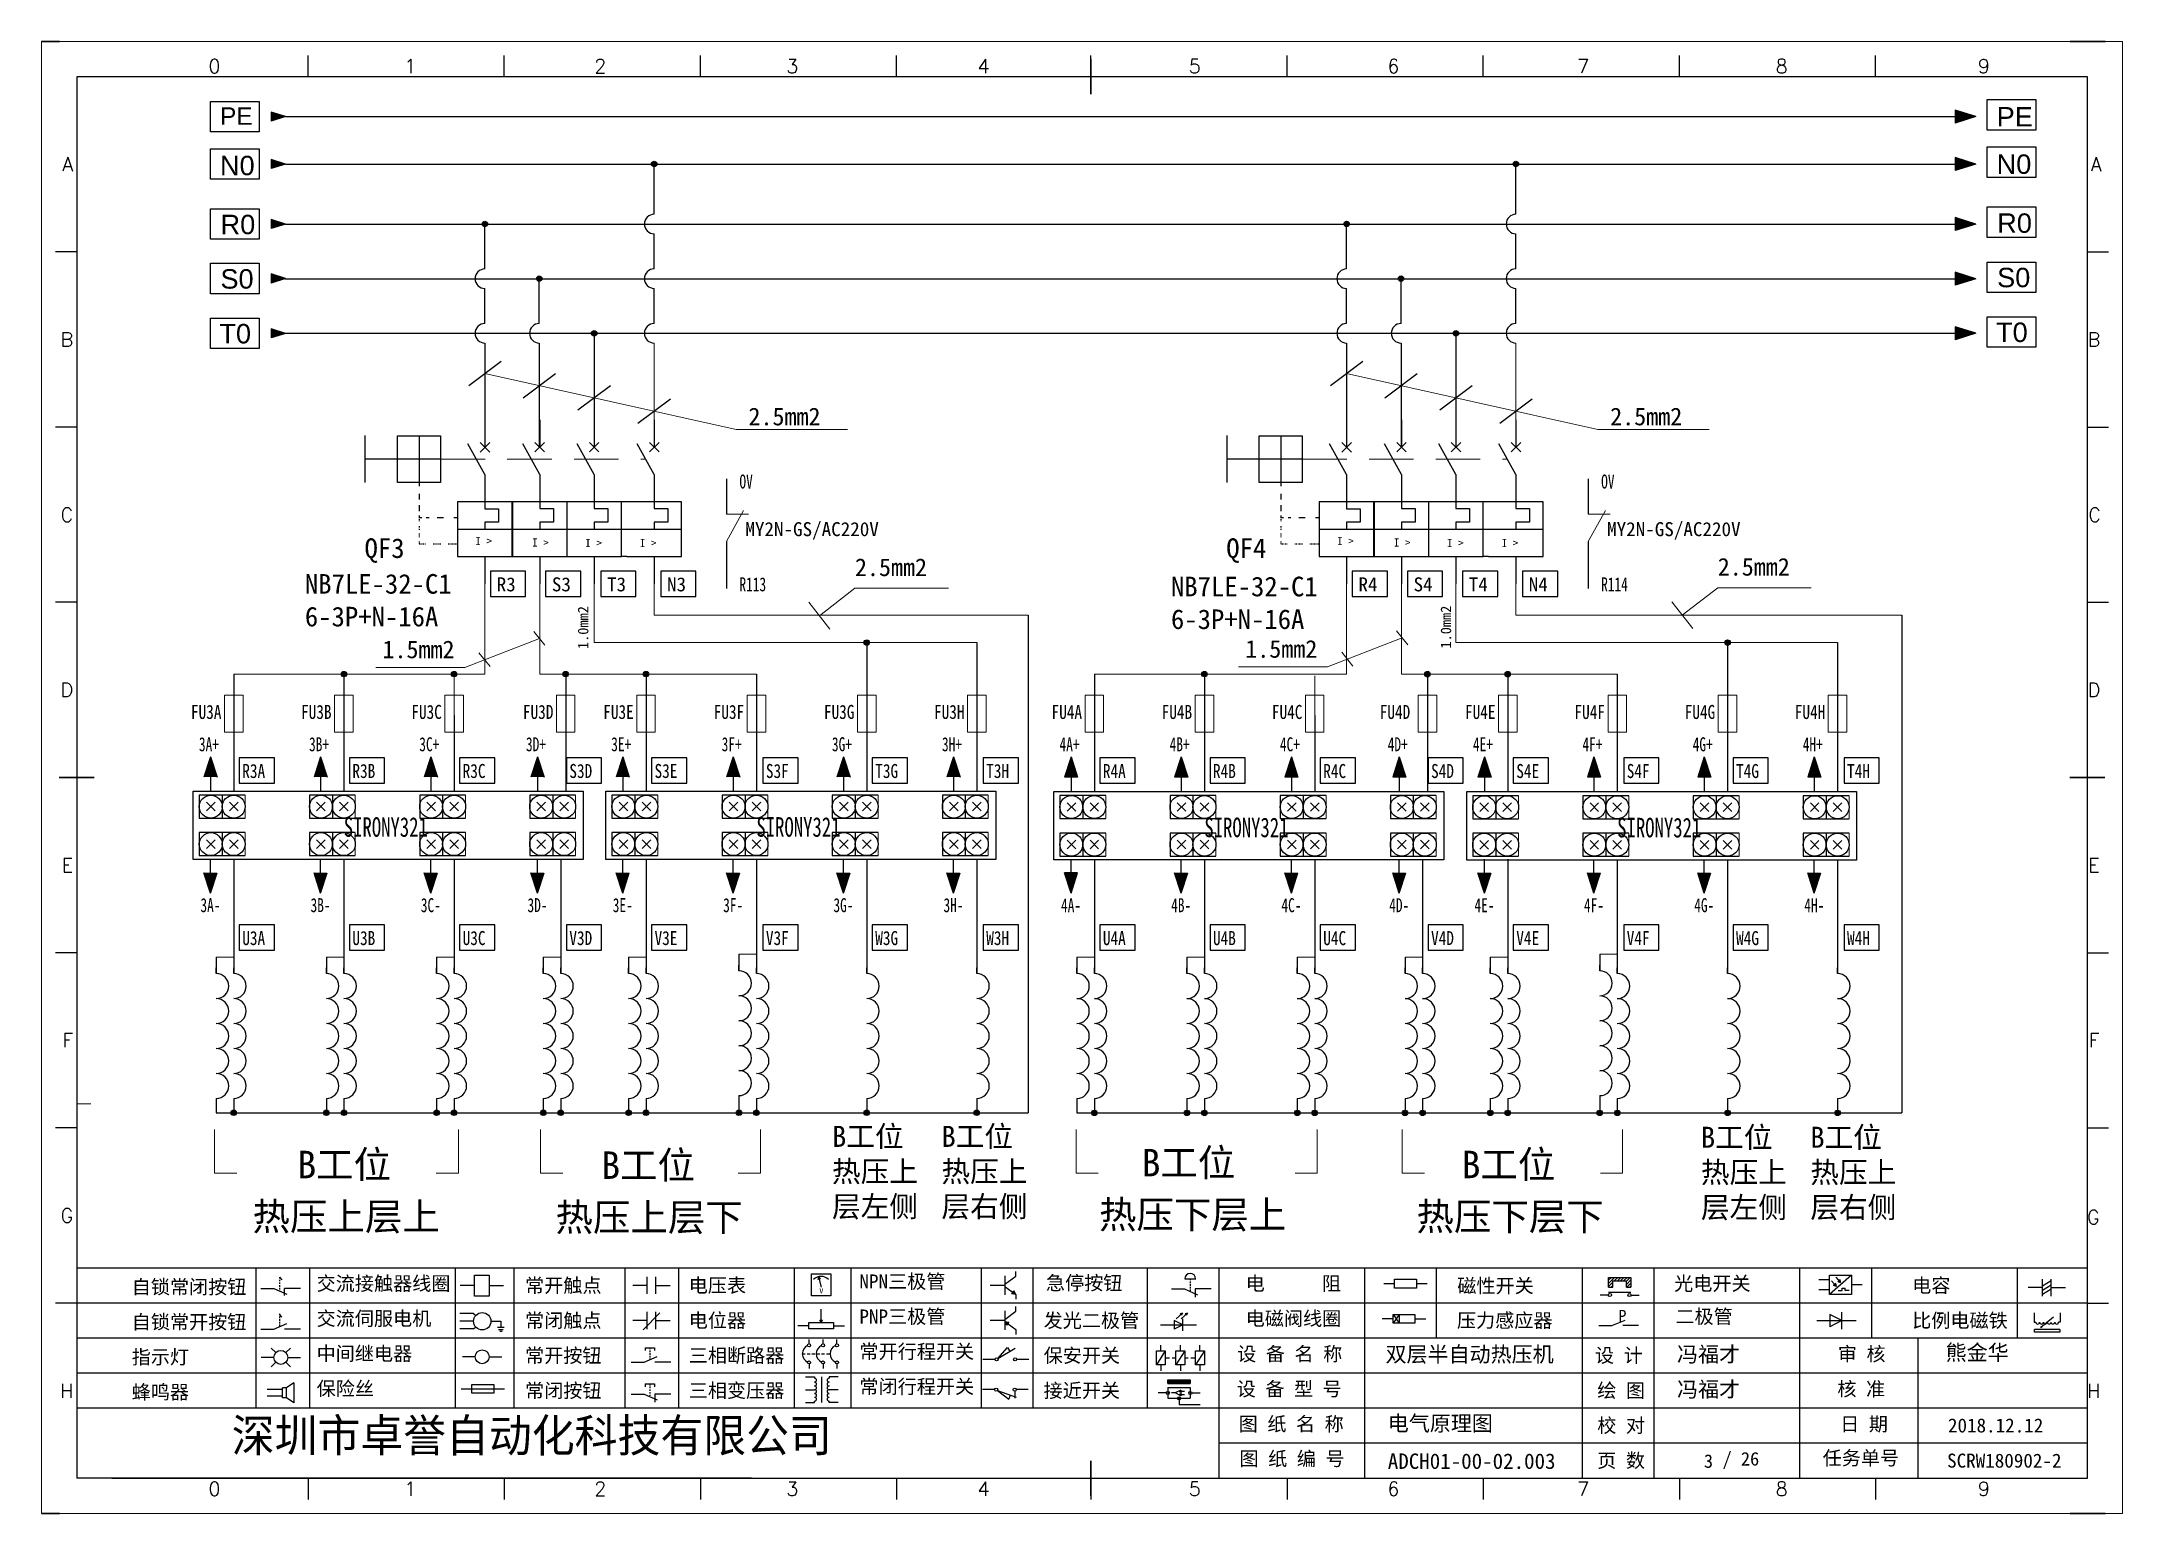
# Model space of a CAD drawing. Extents: x 33864 to 41687, y -3582 to -110.
# Drawn here: x 36261.5 to 36558.5, y -2914.9 to -2704.9 of the extents above; entities that cross this region are included whole.
import ezdxf
from ezdxf.enums import TextEntityAlignment as Align

# ---------------------------------------------------------------- set-up
doc = ezdxf.new("R2010")
doc.units = 0
doc.header["$MEASUREMENT"] = 0
for name, pattern in [('ACANSTGL', [0.11811, 0.07874, -0.03937]), ('ACISOWELD', [3, 2, -1]), ('DASHED2', [9.525, 6.35, -3.175])]:
    doc.linetypes.add(name, pattern=pattern)
for name, color, linetype in [('AE_BOR', 1, 'Continuous'), ('MISC', 2, 'Continuous'), ('SYMS', 7, 'Continuous'), ('Z_OM_OUTLINE', 7, 'Continuous'), ('细实线层', 7, 'Continuous')]:
    doc.layers.add(name, color=color, linetype=linetype)
doc.layers.add('frame', color=7, linetype='Continuous', lineweight=15)
doc.styles.add('Standard_0.8', font='', dxfattribs={"width": 0.8})
doc.styles.add('WD', font='romans.shx', dxfattribs={"bigfont": 'gbcbig.shx'})
doc.styles.add('WD_IEC', font='ISOCP2.shx', dxfattribs={"width": 0.9, "height": 4, "bigfont": 'gbcbig.shx'})
doc.styles.add('宋', font='', dxfattribs={"width": 0.7})
doc.styles.add('样式 0', font='')
doc.styles.add('样式 8', font='arial.ttf')
doc.styles.add('汉字', font='')
doc.styles.get('Standard_0.8').set_extended_font_data('SimSun')
doc.styles.get('宋').set_extended_font_data('SimSun')
doc.styles.get('样式 0').set_extended_font_data('KaiTi_GB2312')
doc.styles.get('汉字').set_extended_font_data('新宋体')

msp = doc.modelspace()

# ---------------------------------------------------------------- texts
at = {"color": 0}
for s, p in [('2.5mm2', (36362.384, -2759.608)), ('2.5mm2', (36485.384, -2759.608)), ('2.5mm2', (36377.586, -2781.121)), ('2.5mm2', (36500.737, -2781.055)), ('1.5mm2', (36310.145, -2792.84)), ('1.5mm2', (36433.296, -2792.773))]:
    msp.add_text(s, height=2.52, dxfattribs=at).set_placement(p)
for p in [(36339.531, -2791.529), (36462.683, -2791.462)]:
    msp.add_text('1.0mm2', height=1.5, rotation=90, dxfattribs=at).set_placement(p)
at = {"char_height": 2.772, "width": 4.96666, "attachment_point": 1, "style": '样式 8'}
for s, insert in [('N0', (36286.952, -2721.15)), ('N0', (36540.546, -2720.955)), ('R0', (36540.629, -2729.37)), ('R0', (36287.035, -2729.565)), ('S0', (36287.017, -2737.329)), ('S0', (36540.611, -2737.134)), ('T0', (36286.868, -2745.143)), ('T0', (36540.462, -2744.948))]:
    msp.add_mtext(s, dxfattribs=dict(at, insert=insert))
at = {"attachment_point": 1}
for s, insert, char_height, width in [('I >', (36323.405, -2775.529), 1.1694, 4.51104), ('I >', (36331.5, -2775.757), 1.1694, 4.51104), ('I >', (36339.085, -2775.809), 1.1694, 4.51104), ('I >', (36346.881, -2775.809), 1.1694, 4.51104), ('I >', (36446.405, -2775.529), 1.1694, 4.51104), ('I >', (36454.5, -2775.757), 1.1694, 4.51104), ('I >', (36462.085, -2775.809), 1.1694, 4.51104), ('I >', (36469.881, -2775.809), 1.1694, 4.51104), ('{\\fKaiTi_GB2312|b0|i0|c134|p49;双层半自动热压机}', (36453.315, -2891.05), 2.2, 27.73841), ('{\\fKaiTi_GB2312|b0|i0|c134|p49;冯福才}', (36494.926, -2891.061), 2.2, 15.31746), ('{\\fKaiTi_GB2312|b0|i0|c134|p49;熊金华}', (36533.266, -2890.805), 2.2, 15.31746), ('{\\fKaiTi_GB2312|b0|i0|c134|p49;冯福才}', (36494.926, -2896.061), 2.2, 15.31746), ('{\\fKaiTi_GB2312|b0|i0|c134|p49;电气原理图}', (36453.639, -2900.913), 2.2, 25.88003), ('{\\fKaiTi_GB2312|b0|i0|c134|p49;2018.12.12}', (36533.596, -2901.315), 2, 60.2542), ('{\\fKaiTi_GB2312|b0|i0|c134|p49;ADCH01-00-02.003}', (36453.639, -2906.313), 2.2, 25.68687), ('{\\fKaiTi_GB2312|b0|i0|c134|p49;3}', (36498.76, -2906.44), 1.92, 2.26819), ('{\\fKaiTi_GB2312|b0|i0|c134|p49;/ 26}', (36501.431, -2906.118), 1.92, 6.84443)]:
    msp.add_mtext(s, dxfattribs=dict(at, insert=insert, char_height=char_height, width=width))
at = {"lineweight": 0, "char_height": 2.8, "width": 26.02407, "attachment_point": 1, "style": '宋'}
for insert in [(36304.623, -2815.522), (36363.519, -2815.52), (36427.461, -2815.582), (36486.385, -2815.609)]:
    msp.add_mtext('SIRONY321', dxfattribs=dict(at, insert=insert))
at = {"color": 7, "attachment_point": 1}
for s, insert, char_height, width in [('{\\fSimSun|b0|i0|c134|p54;B工位\\P热压上\\P层左侧}', (36374.31, -2859.567), 3, 23.99164), ('{\\fSimSun|b0|i0|c134|p54;B工位\\P热压上\\P层右侧}', (36389.928, -2859.567), 3, 23.99164), ('{\\fSimSun|b0|i0|c134|p54;B工位\\P热压上\\P层左侧}', (36498.332, -2859.691), 3, 23.99164), ('{\\fSimSun|b0|i0|c134|p54;B工位\\P热压上\\P层右侧}', (36513.95, -2859.691), 3, 23.99164), ('{\\fSimSun|b0|i0|c134|p54;B工位}', (36298.019, -2863.121), 3.92, 23.99164), ('{\\fSimSun|b0|i0|c134|p54;B工位}', (36341.391, -2863.211), 3.92, 23.99164), ('{\\fSimSun|b0|i0|c134|p54;B工位}', (36418.516, -2862.852), 3.92, 23.99164), ('{\\fSimSun|b0|i0|c134|p54;B工位}', (36464.191, -2863.111), 3.92, 23.99164), ('{\\fSimSun|b0|i0|c134|p54;热压上层上}', (36291.596, -2870.54), 3.92, 28.00067), ('{\\fSimSun|b0|i0|c134|p54;热压上层下}', (36334.843, -2870.646), 3.92, 28.00067), ('{\\fSimSun|b0|i0|c134|p54;热压下层上}', (36412.425, -2870.266), 3.92, 28.00067), ('{\\fSimSun|b0|i0|c134|p54;热压下层下}', (36457.737, -2870.54), 3.92, 28.00067)]:
    msp.add_mtext(s, dxfattribs=dict(at, insert=insert, char_height=char_height, width=width))
at = {"char_height": 2, "attachment_point": 1, "style": '汉字'}
for s, insert in [('{\\fKaiTi_GB2312|b0|i0|c134|p49;交流接触器线圈}', (36300.746, -2881.052)), ('{\\fKaiTi_GB2312|b0|i0|c134|p49;NPN三极管}', (36378.226, -2880.768)), ('{\\fKaiTi_GB2312|b0|i0|c134|p49;急停按钮}', (36404.847, -2880.981)), ('{\\fKaiTi_GB2312|b0|i0|c134|p49;电      阻}', (36433.354, -2881.053)), ('{\\fKaiTi_GB2312|b0|i0|c134|p49;光电开关}', (36494.515, -2881.052)), ('{\\fKaiTi_GB2312|b0|i0|c134|p49;自锁常闭按钮}', (36274.352, -2881.546)), ('{\\fKaiTi_GB2312|b0|i0|c134|p49;常开触点}', (36330.5, -2881.339)), ('{\\fKaiTi_GB2312|b0|i0|c134|p49;电压表}', (36353.86, -2881.329)), ('{\\fKaiTi_GB2312|b0|i0|c134|p49;磁性开关}', (36463.565, -2881.389)), ('{\\fKaiTi_GB2312|b0|i0|c134|p49;电容}', (36528.491, -2881.339)), ('{\\fKaiTi_GB2312|b0|i0|c134|p49;自锁常开按钮}', (36274.352, -2886.546)), ('{\\fKaiTi_GB2312|b0|i0|c134|p49;交流伺服电机}', (36300.746, -2886.052)), ('{\\fKaiTi_GB2312|b0|i0|c134|p49;常闭触点}', (36330.5, -2886.339)), ('{\\fKaiTi_GB2312|b0|i0|c134|p49;电位器}', (36353.86, -2886.329)), ('{\\fKaiTi_GB2312|b0|i0|c134|p49;PNP三极管}', (36378.226, -2885.768)), ('{\\fKaiTi_GB2312|b0|i0|c134|p49;发光二极管}', (36404.514, -2886.339)), ('{\\fKaiTi_GB2312|b0|i0|c134|p49;电磁阀线圈}', (36433.354, -2886.053)), ('{\\fKaiTi_GB2312|b0|i0|c134|p49;压力感应器}', (36463.512, -2886.329)), ('{\\fKaiTi_GB2312|b0|i0|c134|p49;二极管}', (36494.697, -2885.768)), ('{\\fKaiTi_GB2312|b0|i0|c134|p49;比例电磁铁}', (36528.491, -2886.339)), ('{\\fKaiTi_GB2312|b0|i0|c134|p49;指示灯}', (36274.352, -2891.546)), ('{\\fKaiTi_GB2312|b0|i0|c134|p49;中间继电器}', (36300.746, -2891.052)), ('{\\fKaiTi_GB2312|b0|i0|c134|p49;常开按钮}', (36330.5, -2891.339)), ('{\\fKaiTi_GB2312|b0|i0|c134|p49;三相断路器}', (36353.86, -2891.329)), ('{\\fKaiTi_GB2312|b0|i0|c134|p49;常开行程开关}', (36378.226, -2890.768)), ('{\\fKaiTi_GB2312|b0|i0|c134|p49;保安开关}', (36404.514, -2891.339)), ('{\\fKaiTi_GB2312|b0|i0|c134|p0;设 备 名 称}', (36432.147, -2891.105)), ('{\\fKaiTi_GB2312|b0|i0|c134|p0;设 计}', (36483.214, -2891.32)), ('{\\fKaiTi_GB2312|b0|i0|c134|p0;审 核}', (36517.882, -2891.111)), ('{\\fKaiTi_GB2312|b0|i0|c134|p49;保险丝}', (36300.746, -2896.052)), ('{\\fKaiTi_GB2312|b0|i0|c134|p49;常闭行程开关}', (36378.226, -2895.768)), ('{\\fKaiTi_GB2312|b0|i0|c134|p49;蜂鸣器}', (36274.352, -2896.546)), ('{\\fKaiTi_GB2312|b0|i0|c134|p49;常闭按钮}', (36330.5, -2896.339)), ('{\\fKaiTi_GB2312|b0|i0|c134|p49;三相变压器}', (36353.86, -2896.329)), ('{\\fKaiTi_GB2312|b0|i0|c134|p49;接近开关}', (36404.514, -2896.339)), ('{\\fKaiTi_GB2312|b0|i0|c134|p0;设 备 型 号}', (36432.072, -2896.105)), ('{\\fKaiTi_GB2312|b0|i0|c134|p0;绘 图}', (36483.542, -2896.32)), ('{\\fKaiTi_GB2312|b0|i0|c134|p0;核 准}', (36517.811, -2896.111)), ('{\\fKaiTi_GB2312|b0|i0|c134|p0;图 纸 名 称}', (36432.356, -2901.105)), ('{\\fKaiTi_GB2312|b0|i0|c134|p0;校 对}', (36483.542, -2901.32)), ('{\\fKaiTi_GB2312|b0|i0|c134|p0;日 期}', (36518.208, -2901.111)), ('{\\fKaiTi_GB2312|b0|i0|c134|p0;图 纸 编 号}', (36432.474, -2906.057)), ('{\\fKaiTi_GB2312|b0|i0|c134|p0;页 数}', (36483.542, -2906.32)), ('{\\fKaiTi_GB2312|b0|i0|c134|p0;任务单号}', (36515.709, -2905.962)), ('{\\fKaiTi_GB2312|b0|i0|c134|p0;SCRW180902-2}', (36533.473, -2906.335))]:
    msp.add_mtext(s, dxfattribs=dict(at, insert=insert))
at = {"lineweight": -2, "insert": (36288.629, -2901.389), "char_height": 4.70644, "width": 96.11383, "attachment_point": 1}
msp.add_mtext('深圳市卓誉自动化科技有限公司', dxfattribs=at)
at = {"layer": 'AE_BOR', "style": 'WD'}
for s, p in [('0', (36286.163, -2709.36)), ('1', (36314.088, -2709.36)), ('2', (36341.238, -2709.36)), ('3', (36368.638, -2709.36)), ('4', (36395.938, -2709.36)), ('5', (36426.087, -2709.36)), ('6', (36454.433, -2709.36)), ('7', (36481.53, -2709.36)), ('8', (36509.86, -2709.36)), ('9', (36538.724, -2709.36)), ('0', (36286.163, -2912.36)), ('1', (36314.088, -2912.36)), ('2', (36341.238, -2912.36)), ('3', (36368.638, -2912.36)), ('4', (36395.938, -2912.36)), ('5', (36426.087, -2912.36)), ('6', (36454.433, -2912.36)), ('7', (36481.53, -2912.36)), ('8', (36509.86, -2912.36)), ('9', (36538.724, -2912.36))]:
    msp.add_text(s, height=2, dxfattribs=at).set_placement(p, align=Align.CENTER)
for s, p in [('A', (36265.996, -2722.36)), ('A', (36555.52, -2722.36)), ('B', (36265.996, -2747.36)), ('B', (36555.329, -2747.36)), ('C', (36265.996, -2772.36)), ('C', (36555.425, -2772.36)), ('D', (36265.996, -2797.36)), ('D', (36555.329, -2797.36)), ('E', (36265.996, -2822.36)), ('E', (36555.234, -2822.36)), ('F', (36265.996, -2847.36)), ('F', (36555.234, -2847.36)), ('F', (36555.234, -2847.36)), ('G', (36265.996, -2872.36)), ('G', (36555.234, -2872.579)), ('H', (36265.996, -2897.36)), ('H', (36555.329, -2897.36))]:
    msp.add_text(s, height=2, dxfattribs=at).set_placement(p, align=Align.MIDDLE_RIGHT)
at = {"layer": 'MISC', "attachment_point": 1}
for s, insert, char_height, width, style in [('\\pi0.38237;PE', (36286.577, -2714.229), 2.5, 4.96666, '样式 8'), ('PE', (36540.546, -2714.19), 2.772, 4.96666, '样式 8'), ('OV', (36361.096, -2766.628), 2, 5.01683, '宋'), ('OV', (36484.096, -2766.628), 2, 5.01683, '宋'), ('R113', (36361.096, -2781.298), 2, 5.01683, '宋'), ('R114', (36484.096, -2781.298), 2, 5.01683, '宋')]:
    msp.add_mtext(s, dxfattribs=dict(at, insert=insert, char_height=char_height, width=width, style=style))
at = {"layer": 'MISC', "color": 0, "attachment_point": 1}
for s, insert, char_height, width, style in [('{\\fKaiTi_GB2312|b0|i0|c134|p49;MY2N-GS/AC220V}', (36361.946, -2773.424), 2, 5.01683, '样式 0'), ('{\\fKaiTi_GB2312|b0|i0|c134|p49;MY2N-GS/AC220V}', (36484.946, -2773.424), 2, 5.01683, '样式 0'), ('QF3', (36307.584, -2775.737), 2.8, 5.01683, '样式 0'), ('QF4', (36430.584, -2775.737), 2.8, 5.01683, '样式 0'), ('{\\fKaiTi_GB2312|b0|i0|c134|p49;NB7LE-32-C1\\P6-3P+N-16A}', (36299.068, -2780.835), 2.8, 21.59755, '样式 0'), ('R3', (36326.446, -2781.301), 2, 5.01683, '样式 0'), ('S3', (36334.321, -2781.3), 2, 5.01683, '样式 0'), ('T3', (36342.195, -2781.299), 2, 5.01683, '样式 0'), ('N3', (36350.76, -2781.299), 2, 5.01683, '样式 0'), ('{\\fKaiTi_GB2312|b0|i0|c134|p49;NB7LE-32-C1\\P6-3P+N-16A}', (36422.689, -2781.208), 2.8, 21.59755, '样式 0'), ('R4', (36449.446, -2781.301), 2, 5.01683, '样式 0'), ('S4', (36457.321, -2781.3), 2, 5.01683, '样式 0'), ('T4', (36465.195, -2781.299), 2, 5.01683, '样式 0'), ('N4', (36473.76, -2781.299), 2, 5.01683, '样式 0'), ('FU3A', (36282.808, -2799.502), 2, 5.01683, 'Standard_0.8'), ('FU3B', (36298.524, -2799.502), 2, 5.01683, 'Standard_0.8'), ('FU3C', (36314.261, -2799.502), 2, 5.01683, 'Standard_0.8'), ('FU3D', (36330.193, -2799.502), 2, 5.01683, 'Standard_0.8'), ('FU3E', (36341.656, -2799.502), 2, 5.01683, 'Standard_0.8'), ('FU3F', (36357.42, -2799.502), 2, 5.01683, 'Standard_0.8'), ('FU3G', (36373.158, -2799.502), 2, 5.01683, 'Standard_0.8'), ('FU3H', (36388.868, -2799.502), 2, 5.01683, 'Standard_0.8'), ('FU4A', (36405.646, -2799.508), 2, 5.01683, 'Standard_0.8'), ('FU4B', (36421.362, -2799.508), 2, 5.01683, 'Standard_0.8'), ('FU4C', (36437.099, -2799.508), 2, 5.01683, 'Standard_0.8'), ('FU4D', (36452.49, -2799.508), 2, 5.01683, 'Standard_0.8'), ('FU4E', (36464.656, -2799.508), 2, 5.01683, 'Standard_0.8'), ('FU4F', (36480.286, -2799.508), 2, 5.01683, 'Standard_0.8'), ('FU4G', (36496.024, -2799.508), 2, 5.01683, 'Standard_0.8'), ('FU4H', (36511.734, -2799.508), 2, 5.01683, 'Standard_0.8'), ('3A+', (36283.946, -2804.114), 2, 5.01683, '宋'), ('3B+', (36299.662, -2804.114), 2, 5.01683, '宋'), ('3C+', (36315.4, -2804.114), 2, 5.01683, '宋'), ('3D+', (36330.629, -2804.114), 2, 5.01683, '宋'), ('3E+', (36342.794, -2804.114), 2, 5.01683, '宋'), ('3F+', (36358.559, -2804.114), 2, 5.01683, '宋'), ('3G+', (36374.297, -2804.114), 2, 5.01683, '宋'), ('3H+', (36390.007, -2804.114), 2, 5.01683, '宋'), ('4A+', (36406.784, -2804.12), 2, 5.01683, '宋'), ('4B+', (36422.501, -2804.12), 2, 5.01683, '宋'), ('4C+', (36438.238, -2804.12), 2, 5.01683, '宋'), ('4D+', (36453.629, -2804.12), 2, 5.01683, '宋'), ('4E+', (36465.794, -2804.12), 2, 5.01683, '宋'), ('4F+', (36481.425, -2804.12), 2, 5.01683, '宋'), ('4G+', (36497.163, -2804.12), 2, 5.01683, '宋'), ('4H+', (36512.873, -2804.12), 2, 5.01683, '宋'), ('R3A', (36290.134, -2807.929), 2, 5.01683, 'Standard_0.8'), ('R3B', (36305.85, -2807.929), 2, 5.01683, 'Standard_0.8'), ('R3C', (36321.588, -2807.929), 2, 5.01683, 'Standard_0.8'), ('S3D', (36336.817, -2807.929), 2, 5.01683, 'Standard_0.8'), ('S3E', (36348.982, -2807.929), 2, 5.01683, 'Standard_0.8'), ('S3F', (36364.877, -2807.929), 2, 5.01683, 'Standard_0.8'), ('T3G', (36380.484, -2807.929), 2, 5.01683, 'Standard_0.8'), ('T3H', (36396.324, -2807.929), 2, 5.01683, 'Standard_0.8'), ('R4A', (36412.972, -2807.935), 2, 5.01683, 'Standard_0.8'), ('R4B', (36428.688, -2807.935), 2, 5.01683, 'Standard_0.8'), ('R4C', (36444.426, -2807.935), 2, 5.01683, 'Standard_0.8'), ('S4D', (36459.817, -2807.935), 2, 5.01683, 'Standard_0.8'), ('S4E', (36471.982, -2807.935), 2, 5.01683, 'Standard_0.8'), ('S4F', (36487.743, -2807.935), 2, 5.01683, 'Standard_0.8'), ('T4G', (36503.35, -2807.935), 2, 5.01683, 'Standard_0.8'), ('T4H', (36519.191, -2807.935), 2, 5.01683, 'Standard_0.8'), ('3A-', (36284.163, -2827.074), 2, 5.01683, '宋'), ('3B-', (36299.879, -2827.074), 2, 5.01683, '宋'), ('3C-', (36315.617, -2827.074), 2, 5.01683, '宋'), ('3D-', (36330.846, -2827.074), 2, 5.01683, '宋'), ('3E-', (36343.011, -2827.074), 2, 5.01683, '宋'), ('3F-', (36358.775, -2827.074), 2, 5.01683, '宋'), ('3G-', (36374.513, -2827.074), 2, 5.01683, '宋'), ('3H-', (36390.223, -2827.074), 2, 5.01683, '宋'), ('4A-', (36407.001, -2827.08), 2, 5.01683, '宋'), ('4B-', (36422.717, -2827.08), 2, 5.01683, '宋'), ('4C-', (36438.455, -2827.08), 2, 5.01683, '宋'), ('4D-', (36453.846, -2827.08), 2, 5.01683, '宋'), ('4E-', (36466.011, -2827.08), 2, 5.01683, '宋'), ('4F-', (36481.642, -2827.08), 2, 5.01683, '宋'), ('4G-', (36497.379, -2827.08), 2, 5.01683, '宋'), ('4H-', (36513.089, -2827.08), 2, 5.01683, '宋'), ('{U3A}', (36290.134, -2831.769), 2, 5.01683, 'Standard_0.8'), ('U3B', (36305.85, -2831.769), 2, 5.01683, 'Standard_0.8'), ('U3C', (36321.588, -2831.769), 2, 5.01683, 'Standard_0.8'), ('V3D', (36336.817, -2831.769), 2, 5.01683, 'Standard_0.8'), ('V3E', (36348.982, -2831.769), 2, 5.01683, 'Standard_0.8'), ('V3F', (36364.877, -2831.769), 2, 5.01683, 'Standard_0.8'), ('W3G', (36380.484, -2831.769), 2, 5.01683, 'Standard_0.8'), ('W3H', (36396.324, -2831.769), 2, 5.01683, 'Standard_0.8'), ('U4A', (36412.972, -2831.775), 2, 5.01683, 'Standard_0.8'), ('U4B', (36428.688, -2831.775), 2, 5.01683, 'Standard_0.8'), ('U4C', (36444.426, -2831.775), 2, 5.01683, 'Standard_0.8'), ('V4D', (36459.817, -2831.775), 2, 5.01683, 'Standard_0.8'), ('V4E', (36471.982, -2831.775), 2, 5.01683, 'Standard_0.8'), ('V4F', (36487.743, -2831.775), 2, 5.01683, 'Standard_0.8'), ('W4G', (36503.35, -2831.775), 2, 5.01683, 'Standard_0.8'), ('W4H', (36519.191, -2831.775), 2, 5.01683, 'Standard_0.8')]:
    msp.add_mtext(s, dxfattribs=dict(at, insert=insert, char_height=char_height, width=width, style=style))

# ---------------------------------------------------------------- blocks, each defined once
blk = doc.blocks.new('VCB11THI')
for p, q in [((0, 7.5), (0, 2.5)), ((0, -2.5), (-3.12, 3.12)), ((-0.88, 3.38), (0.88, 1.62)), ((-0.88, 1.62), (0.88, 3.38)), ((0, -2.5), (0, -8.75)), ((0, -8.75), (2.5, -8.75)), ((0, -11.25), (0, -12.5)), ((2.5, -11.25), (0, -11.25)), ((2.5, -8.75), (2.5, -11.25)), ((-5, -12.5), (5, -12.5)), ((0, -17.5), (0, -22.5))]:
    blk.add_line(p, q)
blk.add_lwpolyline([(-5, -7.5), (-5, -17.5), (5, -17.5), (5, -7.5)], close=True)
at = {"style": 'WD_IEC'}
for tag, p in [('INST', (-8, 5.25)), ('LOC', (-8, 1.75)), ('TAG1', (-8, -1.75)), ('RATING1', (-8, -6.35)), ('DESC1', (-8, -14.35)), ('DESC3', (-8, -21.35)), ('DESC2', (-8, -17.85))]:
    blk.add_attdef(tag, text='', height=2.5, dxfattribs=at).set_placement(p, align=Align.RIGHT)
at = {"style": 'WD_IEC', "flags": 1}
for tag, p, height in [('X2TERM01', (0, 7.5), 0.32), ('MFG', (2.75, 6.5), 1.5), ('CAT', (2.75, 4), 1.5), ('X4LINK', (-2, 0), 0.32), ('X1LINK', (-0.5, 0), 0.32), ('CONTACT', (-5, -7.5), 1), ('COMMON', (-3.75, -8.75), 1), ('ASSYCODE', (1, -19), 1), ('X8TERM02', (0, -22.5), 0.32), ('FAMILY', (1, -20.5), 1), ('CATDESC', (1, -22), 1)]:
    blk.add_attdef(tag, p, '', height=height, dxfattribs=at)
at = {"style": 'WD_IEC'}
blk.add_attdef('TERM01', text='', height=2, rotation=90, dxfattribs=at).set_placement((-1, 7.5), align=Align.RIGHT)
at = {"lineweight": 15, "style": 'WD_IEC'}
blk.add_attdef('XREF', text='', height=2.5, dxfattribs=at).set_placement((-8, -10.35), align=Align.RIGHT)
at = {"style": 'WD_IEC'}
blk.add_attdef('TERM02', (-1, -22.5), '', height=2, rotation=90, dxfattribs=at)
at = {"linetype": 'Continuous', "style": 'WD_IEC'}
blk.add_attdef('T', text='', height=2.5, dxfattribs=at).set_placement((0, -15), align=Align.MIDDLE_CENTER)
blk = doc.blocks.new('VCB21THI')
for p, q in [((0, 7.5), (0, 2.5)), ((0, -2.5), (-3.12, 3.12)), ((-0.88, 3.38), (0.88, 1.62)), ((-0.88, 1.62), (0.88, 3.38)), ((0, -2.5), (0, -8.75)), ((0, -8.75), (2.5, -8.75)), ((0, -11.25), (0, -12.5)), ((2.5, -11.25), (0, -11.25)), ((2.5, -8.75), (2.5, -11.25)), ((-5, -12.5), (5, -12.5)), ((0, -17.5), (0, -22.5))]:
    blk.add_line(p, q)
blk.add_lwpolyline([(-5, -7.5), (-5, -17.5), (5, -17.5), (5, -7.5)], close=True)
at = {"style": 'WD_IEC'}
for tag, p in [('INST', (-8, 5.25)), ('LOC', (-8, 1.75)), ('TAG2', (-8, -1.75)), ('RATING1', (-8, -6.35)), ('DESC1', (-8, -14.35)), ('DESC3', (-8, -21.35)), ('DESC2', (-8, -17.85))]:
    blk.add_attdef(tag, text='', height=2.5, dxfattribs=at).set_placement(p, align=Align.RIGHT)
at = {"style": 'WD_IEC', "flags": 1}
for tag, p, height in [('X2TERM01', (0, 7.5), 0.32), ('X4LINK', (-2, 0), 0.32), ('X1LINK', (-0.5, 0), 0.32), ('CONTACT', (-5, -7.5), 1), ('COMMON', (-3.75, -8.75), 1), ('X8TERM02', (0, -22.5), 0.32), ('FAMILY', (1, -20.5), 1)]:
    blk.add_attdef(tag, p, '', height=height, dxfattribs=at)
at = {"style": 'WD_IEC'}
blk.add_attdef('TERM01', text='', height=2, rotation=90, dxfattribs=at).set_placement((-1, 7.5), align=Align.RIGHT)
at = {"lineweight": 15, "style": 'WD_IEC'}
blk.add_attdef('XREF', text='', height=2.5, dxfattribs=at).set_placement((-8, -10.35), align=Align.RIGHT)
at = {"style": 'WD_IEC'}
blk.add_attdef('TERM02', (-1, -22.5), '', height=2, rotation=90, dxfattribs=at)
at = {"linetype": 'Continuous', "style": 'WD_IEC'}
blk.add_attdef('T', text='', height=2.5, dxfattribs=at).set_placement((0, -15), align=Align.MIDDLE_CENTER)
blk = doc.blocks.new('WDDOT')
blk.add_hatch(color=256).paths.add_polyline_path([(0.5, 0, 1), (-0.5, 0, 1)])
blk.add_circle((0, 0), 0.5)
blk = doc.blocks.new('磁性开关')
at = {"linetype": 'ByBlock'}
h = blk.add_hatch(dxfattribs=at)
h.set_pattern_fill('ANSI31', color=256, scale=0.1, style=0)
h.set_pattern_definition([(45, (0, 0), (-0.224506403, 0.224506403), [])])
h.paths.add_polyline_path([(-1907.69, -775.29), (-1910.88, -775.29), (-1910.88, -776.69), (-1910.25, -776.69), (-1910.25, -775.79), (-1908.31, -775.79), (-1908.31, -776.69), (-1907.69, -776.69)])
for p, q in [((-1910.91, -777.81), (-1912.09, -777.81)), ((-1910.88, -776.69), (-1910.88, -775.29)), ((-1910.88, -775.29), (-1907.69, -775.29)), ((-1910.88, -776.69), (-1910.25, -776.69)), ((-1910.88, -777.39), (-1907.69, -777.39)), ((-1910.25, -776.69), (-1910.25, -775.79)), ((-1910.25, -775.79), (-1908.31, -775.79)), ((-1908.31, -776.69), (-1908.31, -775.79)), ((-1908.31, -776.69), (-1907.69, -776.69)), ((-1907.69, -775.29), (-1907.69, -776.69)), ((-1907.66, -777.81), (-1906.48, -777.81))]:
    blk.add_line(p, q, dxfattribs=at)
for centre in [(-1910.68, -777.81), (-1907.88, -777.81)]:
    blk.add_circle(centre, 0.225, dxfattribs=at)
blk = doc.blocks.new('*U160')
at = {"linetype": 'ByBlock'}
for p, q in [((-1909.23, -780.45), (-1909.23, -780.67)), ((-1909.23, -780.45), (-1908.92, -780.84)), ((-1909.23, -780.84), (-1909.23, -781.05)), ((-1911.92, -782.07), (-1910.06, -782.07)), ((-1910.06, -782.07), (-1908.18, -782.88)), ((-1909.23, -781.23), (-1909.23, -781.44)), ((-1909.23, -781.61), (-1909.23, -781.83)), ((-1909.23, -782), (-1909.23, -782.21)), ((-1909.23, -782.38), (-1909.23, -782.43)), ((-1908.52, -783.07), (-1908.52, -782.07)), ((-1906.25, -782.07), (-1908.52, -782.07))]:
    blk.add_line(p, q, dxfattribs=at)
blk = doc.blocks.new('*U161')
at = {"linetype": 'ByBlock'}
for p, q in [((-1911.92, -792.89), (-1910.06, -792.89)), ((-1910.06, -792.89), (-1908.18, -792.08)), ((-1908.88, -791.17), (-1909.23, -790.71)), ((-1909.23, -790.71), (-1909.23, -790.92)), ((-1909.23, -791.09), (-1909.23, -791.31)), ((-1909.23, -791.48), (-1909.23, -791.69)), ((-1909.23, -791.86), (-1909.23, -792.08)), ((-1909.23, -792.25), (-1909.23, -792.47)), ((-1906.25, -792.89), (-1908.52, -792.89))]:
    blk.add_line(p, q, dxfattribs=at)
blk = doc.blocks.new('蜂鸣器')
at = {"linetype": 'ByBlock'}
for p, q in [((-1907.17, -795.53), (-1908.25, -796.26)), ((-1907.17, -795.53), (-1907.17, -798.41)), ((-1908.8, -796.48), (-1911.01, -796.48)), ((-1908.8, -797.46), (-1911.01, -797.46)), ((-1908.25, -796.26), (-1908.8, -796.26)), ((-1908.8, -797.68), (-1908.8, -796.26)), ((-1908.25, -797.68), (-1908.8, -797.68)), ((-1908.25, -797.68), (-1908.25, -796.26)), ((-1907.17, -798.41), (-1908.25, -797.68))]:
    blk.add_line(p, q, dxfattribs=at)
blk = doc.blocks.new('指示灯')
at = {"linetype": 'ByBlock'}
for p, q in [((-1854.25, -776.92), (-1856.06, -776.92)), ((-1854.62, -775.59), (-1853.97, -776.23)), ((-1854.62, -778.25), (-1853.97, -777.61)), ((-1851.9, -775.59), (-1852.54, -776.23)), ((-1851.9, -778.25), (-1852.54, -777.61)), ((-1852.26, -776.92), (-1850.45, -776.92))]:
    blk.add_line(p, q, dxfattribs=at)
blk.add_circle((-1853.26, -776.92), 0.992, dxfattribs=at)
blk = doc.blocks.new('光电开关')
at = {"linetype": 'ByBlock'}
h = blk.add_hatch(dxfattribs=at)
h.set_pattern_fill('ANSI31', color=256, scale=0.01, style=0)
h.set_pattern_definition([(45, (0.172267, 0), (-0.0224506403, 0.0224506403), [])])
h.paths.add_polyline_path([(-1882.44, -776.34), (-1882.5, -775.91), (-1882.68, -776.07)])
h.paths.add_polyline_path([(-1882.44, -776.34), (-1882.68, -776.07), (-1882.86, -776.23)])
h.paths.add_polyline_path([(-1883.11, -776.45), (-1883.29, -776.61), (-1883.05, -776.88)])
h.paths.add_polyline_path([(-1883.29, -776.61), (-1883.47, -776.77), (-1883.05, -776.88)])
for p, q in [((-1884.01, -775.96), (-1885.56, -775.96)), ((-1884.01, -777.39), (-1885.56, -777.39)), ((-1880.91, -775.3), (-1884.01, -778.05)), ((-1883.75, -776.09), (-1883.05, -776.88)), ((-1883.11, -776.45), (-1883.47, -776.77)), ((-1883.05, -776.88), (-1883.47, -776.77)), ((-1883.14, -775.55), (-1882.44, -776.34)), ((-1883.05, -776.88), (-1883.11, -776.45)), ((-1882.5, -775.91), (-1882.86, -776.23)), ((-1882.44, -776.34), (-1882.86, -776.23)), ((-1882.78, -777.47), (-1882.23, -777.47)), ((-1882.44, -776.34), (-1882.5, -775.91)), ((-1882.23, -777.47), (-1882.23, -777.14)), ((-1882.23, -777.14), (-1881.78, -777.14)), ((-1881.78, -777.47), (-1881.78, -777.14)), ((-1881.23, -777.47), (-1881.78, -777.47)), ((-1879.37, -776.67), (-1880.91, -776.67))]:
    blk.add_line(p, q, dxfattribs=at)
blk.add_lwpolyline([(-1884.01, -775.3), (-1880.91, -775.3), (-1880.91, -778.05), (-1884.01, -778.05)], close=True, dxfattribs=at)
blk = doc.blocks.new('交流接触器线圈')
at = {"linetype": 'ByBlock'}
for p, q in [((-1880.82, -781.77), (-1882.87, -781.77)), ((-1878.72, -781.77), (-1876.67, -781.77))]:
    blk.add_line(p, q, dxfattribs=at)
blk.add_lwpolyline([(-1880.82, -780.28), (-1878.72, -780.28), (-1878.72, -783.26), (-1880.82, -783.26)], close=True, dxfattribs=at)
blk = doc.blocks.new('交流伺服电机')
at = {"linetype": 'ByBlock'}
for p, q in [((-1880.97, -785.75), (-1882.94, -785.75)), ((-1880.97, -786.85), (-1882.94, -786.85)), ((-1880.97, -785.75), (-1880.65, -786.03)), ((-1878.49, -786.85), (-1877.07, -786.85)), ((-1877.07, -786.85), (-1877.07, -787.72)), ((-1880.97, -787.94), (-1882.94, -787.94)), ((-1880.97, -787.94), (-1880.65, -787.67)), ((-1877.54, -787.72), (-1876.59, -787.72)), ((-1877.38, -788.01), (-1876.75, -788.01)), ((-1877.23, -788.29), (-1876.9, -788.29))]:
    blk.add_line(p, q, dxfattribs=at)
blk.add_circle((-1879.73, -786.85), 1.24, dxfattribs=at)
blk = doc.blocks.new('中间继电器')
at = {"linetype": 'ByBlock'}
for p, q in [((-1880.72, -791.92), (-1882.54, -791.92)), ((-1878.74, -791.92), (-1876.92, -791.92))]:
    blk.add_line(p, q, dxfattribs=at)
blk.add_circle((-1879.73, -791.92), 0.992, dxfattribs=at)
blk = doc.blocks.new('保险丝')
at = {"linetype": 'ByBlock'}
blk.add_line((-1882.72, -796.49), (-1876.55, -796.49), dxfattribs=at)
blk.add_lwpolyline([(-1881.2, -795.86), (-1878.06, -795.86), (-1878.06, -797.12), (-1881.2, -797.12)], close=True, dxfattribs=at)
blk = doc.blocks.new('常开按钮')
at = {"linetype": 'ByBlock'}
for p, q in [((-1910.06, -787.73), (-1908.18, -786.93)), ((-1909.9, -785.68), (-1908.56, -785.68)), ((-1909.9, -785.68), (-1909.9, -786.07)), ((-1909.23, -785.68), (-1909.23, -785.89)), ((-1909.23, -786.06), (-1909.23, -786.28)), ((-1909.23, -786.45), (-1909.23, -786.67)), ((-1909.23, -786.84), (-1909.23, -787.05)), ((-1908.56, -785.68), (-1908.56, -786.07)), ((-1911.92, -787.73), (-1910.06, -787.73)), ((-1909.23, -787.22), (-1909.23, -787.38)), ((-1906.25, -787.73), (-1908.52, -787.73))]:
    blk.add_line(p, q, dxfattribs=at)
blk = doc.blocks.new('常开触点')
at = {"linetype": 'ByBlock'}
for p, q in [((-1853.82, -782.99), (-1853.82, -780.56)), ((-1852.6, -782.99), (-1852.6, -780.56)), ((-1853.82, -781.77), (-1855.88, -781.77)), ((-1852.6, -781.77), (-1850.55, -781.77))]:
    blk.add_line(p, q, dxfattribs=at)
blk = doc.blocks.new('常闭触点')
at = {"linetype": 'ByBlock'}
for p, q in [((-1853.82, -786.77), (-1855.88, -786.77)), ((-1852.01, -785.66), (-1854.43, -788.1)), ((-1853.82, -787.99), (-1853.82, -785.56)), ((-1852.6, -787.99), (-1852.6, -785.56)), ((-1852.6, -786.77), (-1850.55, -786.77))]:
    blk.add_line(p, q, dxfattribs=at)
blk = doc.blocks.new('常闭按钮')
at = {"linetype": 'ByBlock'}
for p, q in [((-1856.13, -792.28), (-1854.28, -792.28)), ((-1854.28, -792.28), (-1852.4, -793.09)), ((-1854.11, -790.83), (-1852.77, -790.83)), ((-1854.11, -790.83), (-1854.11, -791.22)), ((-1853.44, -790.83), (-1853.44, -791.04)), ((-1853.44, -791.21), (-1853.44, -791.43)), ((-1853.44, -791.6), (-1853.44, -791.82)), ((-1853.44, -791.99), (-1853.44, -792.2)), ((-1853.44, -792.37), (-1853.44, -792.53)), ((-1852.77, -790.83), (-1852.77, -791.22)), ((-1850.47, -792.28), (-1852.73, -792.28)), ((-1852.73, -792.28), (-1852.73, -793.43))]:
    blk.add_line(p, q, dxfattribs=at)
blk = doc.blocks.new('电磁阀线圈')
at = {"linetype": 'ByBlock'}
for p, q in [((-1854.61, -795.92), (-1853.75, -797.16)), ((-1853.75, -795.92), (-1854.61, -797.16)), ((-1853.75, -795.92), (-1853.75, -797.16)), ((-1854.61, -796.54), (-1856.17, -796.54)), ((-1851.53, -796.54), (-1849.97, -796.54))]:
    blk.add_line(p, q, dxfattribs=at)
blk.add_lwpolyline([(-1854.61, -795.92), (-1851.53, -795.92), (-1851.53, -797.16), (-1854.61, -797.16)], close=True, dxfattribs=at)
blk = doc.blocks.new('电压表')
at = {"linetype": 'ByBlock'}
for p, q in [((-1814.84, -780.75), (-1814.91, -781.13)), ((-1814.6, -781.05), (-1814.91, -781.13)), ((-1814.84, -780.75), (-1814.46, -782.26)), ((-1814.84, -780.75), (-1814.6, -781.05))]:
    blk.add_line(p, q, dxfattribs=at)
blk.add_lwpolyline([(-1815.84, -780.34), (-1813.07, -780.34), (-1813.07, -783.49), (-1815.84, -783.49)], close=True, dxfattribs=at)
blk.add_arc((-1814.46, -782.26), 1.56, 46.8313, 133.1687, dxfattribs=at)
at = {"linetype": 'ByBlock', "insert": (-1814.7, -782.39), "char_height": 0.75, "width": 0.6768, "attachment_point": 1}
blk.add_mtext('V', dxfattribs=at)
blk = doc.blocks.new('电位器')
at = {"linetype": 'ByBlock'}
for p, q in [((-1814.45, -787.3), (-1814.62, -786.96)), ((-1814.62, -786.96), (-1814.27, -786.96)), ((-1814.45, -787.3), (-1814.45, -785.39)), ((-1814.45, -787.3), (-1814.27, -786.96)), ((-1816.21, -787.75), (-1817.79, -787.75)), ((-1812.68, -787.75), (-1811.1, -787.75))]:
    blk.add_line(p, q, dxfattribs=at)
blk.add_lwpolyline([(-1816.21, -787.3), (-1812.68, -787.3), (-1812.68, -788.2), (-1816.21, -788.2)], close=True, dxfattribs=at)
blk = doc.blocks.new('三相断路器')
at = {"linetype": 'ByBlock'}
for p, q in [((-1816.17, -790.33), (-1816.17, -789.7)), ((-1814.17, -790.33), (-1814.17, -789.7)), ((-1812.18, -790.33), (-1812.18, -789.7)), ((-1817.14, -791.74), (-1816.72, -791.74)), ((-1816.45, -791.74), (-1816.03, -791.74)), ((-1815.76, -791.74), (-1815.34, -791.74)), ((-1815.07, -791.74), (-1814.65, -791.74)), ((-1814.38, -791.74), (-1813.96, -791.74)), ((-1813.69, -791.74), (-1813.27, -791.74)), ((-1816.17, -793.19), (-1816.17, -793.83)), ((-1814.17, -793.19), (-1814.17, -793.83)), ((-1812.18, -793.19), (-1812.18, -793.83))]:
    blk.add_line(p, q, dxfattribs=at)
for centre in [(-1816.17, -790.55), (-1816.17, -792.98), (-1814.17, -790.55), (-1814.17, -792.98), (-1812.18, -790.55), (-1812.18, -792.98)]:
    blk.add_circle(centre, 0.219, dxfattribs=at)
for centre in [(-1815.81, -791.74), (-1813.82, -791.74), (-1811.83, -791.74)]:
    blk.add_arc(centre, 1.32, 115.5791, 244.4209, dxfattribs=at)
blk = doc.blocks.new('三相变压器')
at = {"linetype": 'ByBlock'}
for p, q in [((-1816.69, -795.03), (-1815.37, -795.03)), ((-1815.37, -795.03), (-1815.37, -795.24)), ((-1814.34, -798.7), (-1814.34, -795.04)), ((-1812, -795.03), (-1813.32, -795.03)), ((-1813.32, -795.03), (-1813.32, -795.24)), ((-1816.69, -796.87), (-1815.37, -796.87)), ((-1816.69, -798.71), (-1815.37, -798.71)), ((-1815.37, -798.71), (-1815.37, -798.5)), ((-1812, -796.87), (-1813.32, -796.87)), ((-1813.32, -798.71), (-1813.32, -798.5)), ((-1812, -798.71), (-1813.32, -798.71))]:
    blk.add_line(p, q, dxfattribs=at)
for centre, start, end in [((-1815.37, -795.51), 270, 90), ((-1815.37, -796.06), 270, 90), ((-1813.32, -795.51), 90, 270), ((-1813.32, -796.06), 90, 270), ((-1815.37, -796.6), 270, 90), ((-1815.37, -797.14), 270, 90), ((-1815.37, -797.68), 270, 90), ((-1815.37, -798.23), 270, 90), ((-1813.32, -796.6), 90, 270), ((-1813.32, -797.14), 90, 270), ((-1813.32, -797.68), 90, 270), ((-1813.32, -798.23), 90, 270)]:
    blk.add_arc(centre, 0.271, start, end, dxfattribs=at)
blk = doc.blocks.new('压力感应器')
at = {"linetype": 'ByBlock'}
for p, q in [((-1817.44, -777.73), (-1815.59, -777.73)), ((-1815.59, -777.73), (-1813.71, -776.93)), ((-1811.78, -777.73), (-1814.05, -777.73))]:
    blk.add_line(p, q, dxfattribs=at)
at = {"linetype": 'ByBlock', "insert": (-1814.65, -775.48), "char_height": 1.68, "width": 1.2242, "attachment_point": 1}
blk.add_mtext('{\\fNSimSun|b0|i0|c134|p49;P}', dxfattribs=at)
blk = doc.blocks.new('二极管')
at = {"linetype": 'ByBlock'}
for p, q in [((-1787.52, -776.77), (-1781.92, -776.77)), ((-1783.97, -776.77), (-1785.69, -775.9)), ((-1785.69, -775.9), (-1785.69, -777.65)), ((-1783.97, -776.77), (-1785.69, -777.65)), ((-1783.97, -777.99), (-1783.97, -775.56))]:
    blk.add_line(p, q, dxfattribs=at)
blk = doc.blocks.new('NPN三极管')
at = {"linetype": 'ByBlock'}
for p, q in [((-1785.73, -780.61), (-1785.73, -783.32)), ((-1785.73, -781.82), (-1784.15, -780.66)), ((-1784.15, -780.66), (-1784.15, -779.98)), ((-1785.73, -781.97), (-1787.81, -781.97)), ((-1785.73, -782.11), (-1784.15, -783.27)), ((-1784.41, -782.73), (-1784.74, -783.18)), ((-1784.15, -783.27), (-1784.74, -783.18)), ((-1784.15, -783.27), (-1784.41, -782.73)), ((-1784.15, -783.27), (-1784.15, -783.96))]:
    blk.add_line(p, q, dxfattribs=at)
blk = doc.blocks.new('PNP三极管')
at = {"linetype": 'ByBlock'}
for p, q in [((-1784.9, -786.74), (-1786.98, -786.74)), ((-1784.9, -785.38), (-1784.9, -788.09)), ((-1784.9, -786.59), (-1783.32, -785.43)), ((-1784.9, -786.88), (-1783.32, -788.04)), ((-1784.9, -786.88), (-1784.31, -786.97)), ((-1784.9, -786.88), (-1784.64, -787.42)), ((-1784.31, -786.97), (-1784.64, -787.42)), ((-1783.32, -785.43), (-1783.32, -784.75)), ((-1783.32, -788.04), (-1783.32, -788.73))]:
    blk.add_line(p, q, dxfattribs=at)
blk = doc.blocks.new('常开行程开关')
at = {"linetype": 'ByBlock'}
for p, q in [((-1786.29, -792.3), (-1788.01, -792.3)), ((-1785.89, -792.17), (-1784.52, -790.62)), ((-1785.89, -792.17), (-1783.43, -790.72)), ((-1784.52, -790.62), (-1784.19, -791.17)), ((-1781.48, -792.3), (-1783.21, -792.3))]:
    blk.add_line(p, q, dxfattribs=at)
for centre in [(-1786.07, -792.3), (-1783.42, -792.3)]:
    blk.add_circle(centre, 0.219, dxfattribs=at)
blk = doc.blocks.new('常闭行程开关')
at = {"linetype": 'ByBlock'}
for p, q in [((-1786.34, -796.62), (-1788.07, -796.62)), ((-1785.93, -796.72), (-1783.25, -797.7)), ((-1785.93, -796.72), (-1784.3, -798)), ((-1784.3, -798), (-1784.08, -797.4)), ((-1783.48, -796.84), (-1783.48, -797.85)), ((-1781.54, -796.62), (-1783.26, -796.62))]:
    blk.add_line(p, q, dxfattribs=at)
for centre in [(-1786.12, -796.62), (-1783.48, -796.62)]:
    blk.add_circle(centre, 0.219, dxfattribs=at)
blk = doc.blocks.new('电容')
at = {"linetype": 'ByBlock'}
for p, q in [((-1756.08, -782.99), (-1756.08, -780.56)), ((-1754.86, -780.79), (-1756.08, -781.55)), ((-1754.86, -782.99), (-1754.86, -780.56)), ((-1756.08, -781.77), (-1758.13, -781.77)), ((-1754.86, -781.44), (-1756.08, -782.2)), ((-1754.86, -781.99), (-1756.08, -782.75)), ((-1754.86, -781.77), (-1752.81, -781.77))]:
    blk.add_line(p, q, dxfattribs=at)
blk = doc.blocks.new('发光二极管')
at = {"linetype": 'ByBlock'}
for p, q in [((-1758.01, -786.77), (-1752.89, -786.77)), ((-1754.84, -786.77), (-1756.04, -786.16)), ((-1756.04, -786.16), (-1756.04, -787.39)), ((-1754.84, -786.77), (-1756.04, -787.39)), ((-1755.78, -785.92), (-1754.89, -785.14)), ((-1754.89, -785.14), (-1755.2, -785.22)), ((-1755.2, -785.22), (-1755.01, -785.43)), ((-1755.08, -785.92), (-1754.18, -785.14)), ((-1754.89, -785.14), (-1755.01, -785.43)), ((-1754.84, -787.63), (-1754.84, -785.92)), ((-1754.18, -785.14), (-1754.49, -785.22)), ((-1754.49, -785.22), (-1754.31, -785.43)), ((-1754.18, -785.14), (-1754.31, -785.43))]:
    blk.add_line(p, q, dxfattribs=at)
blk = doc.blocks.new('比例电磁阀')
at = {"linetype": 'ByBlock'}
for p, q in [((-1757.26, -775.38), (-1757.26, -776.71)), ((-1757.26, -776.71), (-1757.05, -776.71)), ((-1753.6, -777.73), (-1757.25, -777.73)), ((-1757.25, -778.13), (-1757.25, -777.73)), ((-1753.6, -778.13), (-1757.25, -778.13)), ((-1754.5, -775.98), (-1756.35, -777.44)), ((-1756.35, -777.44), (-1756.25, -777.25)), ((-1756.35, -777.44), (-1756.15, -777.38)), ((-1756.15, -777.38), (-1756.25, -777.25)), ((-1753.58, -776.71), (-1753.8, -776.71)), ((-1753.6, -777.73), (-1753.6, -778.13)), ((-1753.58, -775.38), (-1753.58, -776.71))]:
    blk.add_line(p, q, dxfattribs=at)
for centre in [(-1756.78, -776.71), (-1756.24, -776.71), (-1755.7, -776.71), (-1755.15, -776.71), (-1754.61, -776.71), (-1754.07, -776.71)]:
    blk.add_arc(centre, 0.271, 180, 0, dxfattribs=at)
blk = doc.blocks.new('保安开关')
at = {"linetype": 'ByBlock'}
for p, q in [((-1757.96, -790.79), (-1757.96, -789.97)), ((-1755.17, -790.79), (-1755.17, -789.97)), ((-1752.39, -790.79), (-1752.39, -789.97)), ((-1757.33, -790.79), (-1758.6, -792.81)), ((-1757.96, -792.81), (-1757.96, -793.62)), ((-1757.33, -791.8), (-1756.72, -791.8)), ((-1756.35, -791.8), (-1755.89, -791.8)), ((-1754.54, -790.79), (-1755.81, -792.81)), ((-1755.17, -792.81), (-1755.17, -793.62)), ((-1754.52, -791.8), (-1754.06, -791.8)), ((-1753.69, -791.8), (-1753.08, -791.8)), ((-1751.75, -790.79), (-1753.02, -792.81)), ((-1752.39, -792.81), (-1752.39, -793.62))]:
    blk.add_line(p, q, dxfattribs=at)
for points in [[(-1758.6, -790.79), (-1757.33, -790.79), (-1757.33, -792.81), (-1758.6, -792.81)], [(-1755.81, -790.79), (-1754.54, -790.79), (-1754.54, -792.81), (-1755.81, -792.81)], [(-1753.02, -790.79), (-1751.75, -790.79), (-1751.75, -792.81), (-1753.02, -792.81)]]:
    blk.add_lwpolyline(points, close=True, dxfattribs=at)
blk = doc.blocks.new('接近开关')
at = {"linetype": 'ByBlock'}
h = blk.add_hatch(dxfattribs=at)
h.set_pattern_fill('ANSI31', color=256, scale=0.01, style=0)
h.set_pattern_definition([(45, (-89.131516, -30.795668), (-0.0224506403, 0.0224506403), [])])
h.paths.add_polyline_path([(-1513.76, -1123.35), (-1513.76, -1122.85), (-1516.96, -1122.85), (-1516.96, -1123.35)])
for p, q in [((-1517.18, -1124.71), (-1518.36, -1124.71)), ((-1516.96, -1123.35), (-1516.96, -1122.85)), ((-1516.96, -1122.85), (-1513.76, -1122.85)), ((-1516.96, -1123.35), (-1513.76, -1123.35)), ((-1516.96, -1123.95), (-1513.76, -1123.95)), ((-1516.96, -1123.95), (-1516.96, -1125.47)), ((-1516.96, -1125.47), (-1513.76, -1125.47)), ((-1515.91, -1124.71), (-1516.45, -1124.71)), ((-1515.11, -1124.31), (-1515.91, -1124.71)), ((-1515.11, -1125.11), (-1515.91, -1124.71)), ((-1515.33, -1124.53), (-1515.17, -1124.53)), ((-1515.33, -1124.88), (-1515.17, -1124.88)), ((-1515.25, -1124.45), (-1515.25, -1124.61)), ((-1515.11, -1124.31), (-1515.11, -1125.11)), ((-1515.11, -1124.48), (-1514.58, -1124.48)), ((-1515.11, -1124.94), (-1514.58, -1124.94)), ((-1513.76, -1122.85), (-1513.76, -1123.35)), ((-1513.76, -1123.95), (-1513.76, -1125.47)), ((-1513.54, -1124.71), (-1512.36, -1124.71)), ((-1515.36, -1125.69), (-1515.36, -1126.36)), ((-1515.36, -1126.36), (-1512.36, -1126.36))]:
    blk.add_line(p, q, dxfattribs=at)
for centre in [(-1516.96, -1124.71), (-1515.36, -1125.47), (-1513.76, -1124.71)]:
    blk.add_circle(centre, 0.225, dxfattribs=at)
blk = doc.blocks.new('电阻')
at = {"linetype": 'ByBlock'}
for p, q in [((-3.09, 0), (-1.57, 0)), ((1.57, 0), (3.09, 0))]:
    blk.add_line(p, q, dxfattribs=at)
blk.add_lwpolyline([(-1.57, 0.63), (1.57, 0.63), (1.57, -0.63), (-1.57, -0.63)], close=True, dxfattribs=at)
blk = doc.blocks.new('急停按钮')
at = {"linetype": 'ByBlock'}
for p, q in [((-1.86, 0), (0, 0)), ((0, 0), (1.88, -0.81)), ((0.06, 1.45), (1.61, 1.45)), ((0.83, 1.45), (0.83, 1.24)), ((0.83, 1.07), (0.83, 0.85)), ((0.83, 0.68), (0.83, 0.47)), ((0.83, 0.29), (0.83, 0.08)), ((3.81, 0), (1.54, 0)), ((1.54, 0), (1.54, -1.15)), ((0.83, -0.09), (0.83, -0.24))]:
    blk.add_line(p, q, dxfattribs=at)
blk.add_arc((0.83, 1.45), 0.774, 0, 180)

# ---------------------------------------------------------------- hatches: boundary and pattern name
for points in [[(36294.273, -2721.669), (36296.316, -2722.323), (36294.273, -2722.978)], [(36349.316, -2722.317, 1), (36348.538, -2722.317, 1)], [(36472.316, -2722.317, 1), (36471.538, -2722.317, 1)], [(36534.633, -2723.259), (36534.633, -2721.388), (36537.551, -2722.323)], [(36294.273, -2730.234), (36296.316, -2730.889), (36294.273, -2731.544)], [(36325.154, -2730.889, 1), (36324.376, -2730.889, 1)], [(36448.154, -2730.889, 1), (36447.376, -2730.889, 1)], [(36534.633, -2729.954), (36537.551, -2730.889), (36534.633, -2731.824)], [(36294.273, -2737.996), (36296.316, -2738.651), (36294.273, -2739.306)], [(36332.916, -2738.685, 1), (36332.137, -2738.685, 1)], [(36455.916, -2738.685, 1), (36455.137, -2738.685, 1)], [(36534.633, -2737.75), (36537.551, -2738.685), (36534.633, -2739.621)], [(36294.273, -2745.831), (36296.316, -2746.486), (36294.273, -2747.14)], [(36340.75, -2746.481, 1), (36339.972, -2746.481, 1)], [(36463.75, -2746.481, 1), (36462.972, -2746.481, 1)], [(36534.633, -2745.546), (36537.551, -2746.482), (36534.633, -2747.417)], [(36379.657, -2790.604, 1), (36378.878, -2790.604, 1)], [(36502.523, -2790.604, 1), (36501.744, -2790.604, 1)], [(36305.022, -2795.105, 1), (36304.244, -2795.105, 1)], [(36320.761, -2795.105, 1), (36319.982, -2795.105, 1)], [(36336.692, -2795.109, 1), (36335.913, -2795.109, 1)], [(36348.153, -2795.109, 1), (36347.375, -2795.109, 1)], [(36427.86, -2795.11, 1), (36427.082, -2795.11, 1)], [(36459.692, -2795.114, 1), (36458.913, -2795.114, 1)], [(36471.153, -2795.115, 1), (36470.375, -2795.115, 1)], [(36284.658, -2809.81), (36285.593, -2806.892), (36286.529, -2809.81)], [(36300.374, -2809.81), (36301.309, -2806.892), (36302.245, -2809.81)], [(36316.112, -2809.81), (36317.047, -2806.892), (36317.982, -2809.81)], [(36331.341, -2809.81), (36332.276, -2806.892), (36333.211, -2809.81)], [(36343.506, -2809.81), (36344.441, -2806.892), (36345.377, -2809.81)], [(36359.271, -2809.81), (36360.206, -2806.892), (36361.141, -2809.81)], [(36375.008, -2809.81), (36375.943, -2806.892), (36376.879, -2809.81)], [(36390.718, -2809.81), (36391.653, -2806.892), (36392.589, -2809.81)], [(36407.496, -2809.816), (36408.431, -2806.897), (36409.367, -2809.816)], [(36423.212, -2809.816), (36424.147, -2806.897), (36425.083, -2809.816)], [(36438.95, -2809.816), (36439.885, -2806.897), (36440.82, -2809.816)], [(36454.341, -2809.816), (36455.276, -2806.897), (36456.211, -2809.816)], [(36466.506, -2809.816), (36467.441, -2806.897), (36468.377, -2809.816)], [(36482.137, -2809.816), (36483.072, -2806.897), (36484.007, -2809.816)], [(36497.874, -2809.816), (36498.81, -2806.897), (36499.745, -2809.816)], [(36513.584, -2809.816), (36514.52, -2806.897), (36515.455, -2809.816)], [(36284.658, -2823.442), (36285.593, -2826.361), (36286.529, -2823.442)], [(36301.309, -2826.361), (36302.245, -2823.442), (36300.374, -2823.442)], [(36317.047, -2826.361), (36317.982, -2823.442), (36316.112, -2823.442)], [(36332.276, -2826.361), (36333.211, -2823.442), (36331.341, -2823.442)], [(36344.441, -2826.361), (36345.377, -2823.442), (36343.506, -2823.442)], [(36360.206, -2826.361), (36361.141, -2823.442), (36359.271, -2823.442)], [(36375.943, -2826.361), (36376.879, -2823.442), (36375.008, -2823.442)], [(36391.653, -2826.361), (36392.589, -2823.442), (36390.718, -2823.442)], [(36407.496, -2823.448), (36408.431, -2826.367), (36409.367, -2823.448)], [(36424.147, -2826.367), (36425.083, -2823.448), (36423.212, -2823.448)], [(36439.885, -2826.367), (36440.82, -2823.448), (36438.95, -2823.448)], [(36455.276, -2826.367), (36456.211, -2823.448), (36454.341, -2823.448)], [(36467.441, -2826.367), (36468.377, -2823.448), (36466.506, -2823.448)], [(36483.072, -2826.367), (36484.007, -2823.448), (36482.137, -2823.448)], [(36498.81, -2826.367), (36499.745, -2823.448), (36497.874, -2823.448)], [(36514.52, -2826.367), (36515.455, -2823.448), (36513.584, -2823.448)], [(36289.306, -2857.706, 1), (36288.527, -2857.706, 1)], [(36302.522, -2857.706, 1), (36301.744, -2857.706, 1)], [(36305.022, -2857.706, 1), (36304.244, -2857.706, 1)], [(36318.26, -2857.706, 1), (36317.481, -2857.706, 1)], [(36320.76, -2857.706, 1), (36319.981, -2857.706, 1)], [(36333.489, -2857.706, 1), (36332.71, -2857.706, 1)], [(36335.989, -2857.706, 1), (36335.21, -2857.706, 1)], [(36345.654, -2857.706, 1), (36344.876, -2857.706, 1)], [(36348.154, -2857.706, 1), (36347.376, -2857.706, 1)], [(36361.419, -2857.706, 1), (36360.64, -2857.706, 1)], [(36363.919, -2857.706, 1), (36363.14, -2857.706, 1)], [(36379.656, -2857.706, 1), (36378.878, -2857.706, 1)], [(36395.366, -2857.706, 1), (36394.588, -2857.706, 1)], [(36412.144, -2857.712, 1), (36411.366, -2857.712, 1)], [(36425.36, -2857.712, 1), (36424.582, -2857.712, 1)], [(36427.86, -2857.712, 1), (36427.082, -2857.712, 1)], [(36441.098, -2857.712, 1), (36440.319, -2857.712, 1)], [(36443.598, -2857.712, 1), (36442.819, -2857.712, 1)], [(36456.489, -2857.712, 1), (36455.71, -2857.712, 1)], [(36458.989, -2857.712, 1), (36458.21, -2857.712, 1)], [(36468.654, -2857.712, 1), (36467.876, -2857.712, 1)], [(36471.154, -2857.712, 1), (36470.376, -2857.712, 1)], [(36484.285, -2857.712, 1), (36483.506, -2857.712, 1)], [(36486.785, -2857.712, 1), (36486.006, -2857.712, 1)], [(36502.522, -2857.712, 1), (36501.744, -2857.712, 1)], [(36518.232, -2857.712, 1), (36517.454, -2857.712, 1)]]:
    msp.add_hatch(color=256).paths.add_polyline_path(points)
at = {"layer": 'MISC'}
for points in [[(36294.273, -2714.904), (36296.316, -2715.559), (36294.273, -2716.213)], [(36534.633, -2714.623), (36537.551, -2715.559), (36534.633, -2716.494)]]:
    msp.add_hatch(color=256, dxfattribs=at).paths.add_polyline_path(points)

# ---------------------------------------------------------------- linework, layer by layer
for p, q in [((36553.496, -2709.86), (36266.496, -2709.86)), ((36266.496, -2709.86), (36266.496, -2909.86)), ((36553.496, -2909.86), (36553.496, -2709.86)), ((36296.316, -2722.323), (36294.273, -2721.669)), ((36294.273, -2721.669), (36294.273, -2722.978)), ((36296.316, -2722.323), (36294.273, -2722.978)), ((36296.316, -2722.323), (36534.633, -2722.323)), ((36537.551, -2722.323), (36534.633, -2721.388)), ((36534.633, -2721.388), (36534.633, -2723.259)), ((36537.551, -2722.323), (36534.633, -2723.259)), ((36296.316, -2730.889), (36294.273, -2730.234)), ((36294.273, -2730.234), (36294.273, -2731.544)), ((36296.316, -2730.889), (36294.273, -2731.544)), ((36296.316, -2730.889), (36534.633, -2730.889)), ((36537.551, -2730.889), (36534.633, -2729.954)), ((36534.633, -2729.954), (36534.633, -2731.824)), ((36537.551, -2730.889), (36534.633, -2731.824)), ((36296.316, -2738.651), (36294.273, -2737.996)), ((36294.273, -2737.996), (36294.273, -2739.306)), ((36537.551, -2738.685), (36534.633, -2737.75)), ((36534.633, -2737.75), (36534.633, -2739.621)), ((36296.316, -2738.651), (36294.273, -2739.306)), ((36296.209, -2738.685), (36534.633, -2738.685)), ((36537.551, -2738.685), (36534.633, -2739.621)), ((36296.316, -2746.486), (36294.273, -2745.831)), ((36294.273, -2745.831), (36294.273, -2747.14)), ((36296.316, -2746.486), (36294.273, -2747.14)), ((36296.303, -2746.482), (36534.633, -2746.482)), ((36340.361, -2746.482), (36340.361, -2762.725)), ((36463.361, -2746.482), (36463.361, -2762.725)), ((36537.551, -2746.482), (36534.633, -2745.546)), ((36534.633, -2745.546), (36534.633, -2747.417)), ((36537.551, -2746.482), (36534.633, -2747.417)), ((36324.765, -2747.876), (36324.765, -2762.725)), ((36332.526, -2747.876), (36332.527, -2762.724)), ((36447.765, -2747.876), (36447.765, -2762.725)), ((36455.526, -2747.876), (36455.527, -2762.724)), ((36348.927, -2758.826), (36348.927, -2762.725)), ((36471.927, -2758.826), (36471.927, -2762.725)), ((36307.643, -2761.063), (36307.643, -2767.786)), ((36315.368, -2761.102), (36315.368, -2767.746)), ((36348.238, -2762.036), (36349.616, -2763.414)), ((36348.238, -2763.414), (36349.616, -2762.036)), ((36430.643, -2761.063), (36430.643, -2767.786)), ((36438.368, -2761.102), (36438.368, -2767.746)), ((36471.238, -2762.036), (36472.616, -2763.414)), ((36471.238, -2763.414), (36472.616, -2762.036)), ((36318.437, -2764.424), (36307.643, -2764.424)), ((36348.927, -2766.623), (36346.491, -2762.237)), ((36441.437, -2764.424), (36430.643, -2764.424)), ((36471.927, -2766.623), (36469.491, -2762.237)), ((36315.368, -2767.746), (36315.368, -2768.272)), ((36348.927, -2766.623), (36348.927, -2771.495)), ((36359.262, -2767.246), (36359.263, -2772.271)), ((36438.368, -2767.746), (36438.368, -2768.272)), ((36471.927, -2766.623), (36471.927, -2771.495)), ((36482.262, -2767.246), (36482.263, -2772.271)), ((36315.368, -2769.364), (36315.368, -2770.183)), ((36315.368, -2771.002), (36315.368, -2771.866)), ((36352.825, -2770.521), (36345.029, -2770.521)), ((36352.825, -2778.317), (36352.825, -2770.521)), ((36438.368, -2769.364), (36438.368, -2770.183)), ((36438.368, -2771.002), (36438.368, -2771.866)), ((36475.825, -2770.521), (36468.029, -2770.521)), ((36475.825, -2778.317), (36475.825, -2770.521)), ((36315.368, -2772.457), (36315.368, -2772.777)), ((36315.368, -2772.777), (36315.763, -2772.777)), ((36316.4, -2772.777), (36316.81, -2772.777)), ((36317.948, -2772.777), (36318.859, -2772.777)), ((36320.316, -2772.777), (36320.871, -2772.777)), ((36348.927, -2771.495), (36350.876, -2771.495)), ((36348.927, -2773.444), (36348.927, -2774.419)), ((36350.876, -2773.444), (36348.927, -2773.444)), ((36350.876, -2771.495), (36350.876, -2773.444)), ((36438.368, -2772.457), (36438.368, -2772.777)), ((36438.368, -2772.777), (36438.763, -2772.777)), ((36439.4, -2772.777), (36439.81, -2772.777)), ((36440.948, -2772.777), (36441.859, -2772.777)), ((36443.316, -2772.777), (36443.871, -2772.777)), ((36471.927, -2771.495), (36473.876, -2771.495)), ((36471.927, -2773.444), (36471.927, -2774.419)), ((36473.876, -2773.444), (36471.927, -2773.444)), ((36473.876, -2771.495), (36473.876, -2773.444)), ((36344.259, -2774.419), (36352.825, -2774.419)), ((36359.262, -2776.169), (36359.263, -2782.899)), ((36467.259, -2774.419), (36475.825, -2774.419)), ((36482.262, -2776.169), (36482.263, -2782.899)), ((36345.029, -2778.317), (36352.825, -2778.317)), ((36348.927, -2778.317), (36348.927, -2782.215)), ((36468.029, -2778.317), (36475.825, -2778.317)), ((36471.927, -2778.317), (36471.927, -2782.215)), ((36402.309, -2786.691), (36402.309, -2857.706)), ((36527.026, -2786.691), (36527.026, -2857.712)), ((36379.267, -2790.604), (36379.267, -2811.739)), ((36394.977, -2790.604), (36394.977, -2811.739)), ((36502.134, -2790.604), (36502.133, -2811.878)), ((36517.844, -2790.604), (36517.843, -2811.878)), ((36288.917, -2795.105), (36288.917, -2811.739)), ((36304.633, -2795.105), (36304.633, -2811.739)), ((36336.302, -2795.107), (36336.302, -2811.739)), ((36347.765, -2795.109), (36347.765, -2811.739)), ((36363.529, -2795.11), (36363.529, -2811.739)), ((36411.755, -2795.11), (36411.755, -2811.851)), ((36427.471, -2795.11), (36427.471, -2811.851)), ((36459.302, -2795.113), (36459.302, -2811.744)), ((36470.765, -2795.115), (36470.765, -2811.744)), ((36486.396, -2795.116), (36486.396, -2811.878)), ((36320.372, -2801.01), (36320.37, -2811.739)), ((36443.21, -2801.015), (36443.209, -2811.851)), ((36285.593, -2806.892), (36284.658, -2809.81)), ((36285.593, -2806.892), (36286.529, -2809.81)), ((36285.593, -2808.446), (36285.593, -2811.739)), ((36301.309, -2806.892), (36300.374, -2809.81)), ((36301.309, -2806.892), (36302.245, -2809.81)), ((36301.309, -2808.446), (36301.309, -2811.739)), ((36317.047, -2806.892), (36316.112, -2809.81)), ((36317.047, -2806.892), (36317.982, -2809.81)), ((36317.047, -2808.446), (36317.047, -2811.739)), ((36332.276, -2806.892), (36331.341, -2809.81)), ((36332.276, -2806.892), (36333.211, -2809.81)), ((36332.276, -2808.446), (36332.276, -2811.739)), ((36344.441, -2806.892), (36343.506, -2809.81)), ((36344.441, -2806.892), (36345.377, -2809.81)), ((36344.441, -2808.446), (36344.441, -2811.739)), ((36360.206, -2806.892), (36359.271, -2809.81)), ((36360.206, -2806.892), (36361.141, -2809.81)), ((36360.206, -2808.446), (36360.206, -2811.739)), ((36375.943, -2806.892), (36375.008, -2809.81)), ((36375.943, -2806.892), (36376.879, -2809.81)), ((36375.943, -2808.446), (36375.943, -2811.739)), ((36391.653, -2806.892), (36390.718, -2809.81)), ((36391.653, -2806.892), (36392.589, -2809.81)), ((36391.653, -2808.446), (36391.653, -2811.739)), ((36408.431, -2806.897), (36407.496, -2809.816)), ((36408.431, -2806.897), (36409.367, -2809.816)), ((36408.431, -2808.452), (36408.431, -2811.851)), ((36424.147, -2806.897), (36423.212, -2809.816)), ((36424.147, -2806.897), (36425.083, -2809.816)), ((36424.147, -2808.452), (36424.147, -2811.851)), ((36439.885, -2806.897), (36438.95, -2809.816)), ((36439.885, -2806.897), (36440.82, -2809.816)), ((36439.885, -2808.452), (36439.885, -2811.851)), ((36455.276, -2806.897), (36454.341, -2809.816)), ((36455.276, -2806.897), (36456.211, -2809.816)), ((36455.276, -2808.452), (36455.276, -2811.744)), ((36467.441, -2806.897), (36466.506, -2809.816)), ((36467.441, -2806.897), (36468.377, -2809.816)), ((36467.441, -2808.452), (36467.441, -2811.744)), ((36483.072, -2806.897), (36482.137, -2809.816)), ((36483.072, -2806.897), (36484.007, -2809.816)), ((36483.072, -2808.452), (36483.072, -2811.878)), ((36498.81, -2806.897), (36497.874, -2809.816)), ((36498.81, -2806.897), (36499.745, -2809.816)), ((36498.81, -2808.452), (36498.81, -2811.878)), ((36514.52, -2806.897), (36513.584, -2809.816)), ((36514.52, -2806.897), (36515.455, -2809.816)), ((36514.52, -2808.452), (36514.52, -2811.878)), ((36409.367, -2809.816), (36407.496, -2809.816)), ((36425.083, -2809.816), (36423.212, -2809.816)), ((36440.82, -2809.816), (36438.95, -2809.816)), ((36456.211, -2809.816), (36454.341, -2809.816)), ((36468.377, -2809.816), (36466.506, -2809.816)), ((36484.007, -2809.816), (36482.137, -2809.816)), ((36499.745, -2809.816), (36497.874, -2809.816)), ((36515.455, -2809.816), (36513.584, -2809.816)), ((36285.593, -2826.361), (36284.658, -2823.442)), ((36285.593, -2824.806), (36285.593, -2821.567)), ((36285.593, -2826.361), (36286.529, -2823.442)), ((36288.917, -2821.567), (36288.917, -2837.837)), ((36301.309, -2826.361), (36300.374, -2823.442)), ((36301.309, -2824.806), (36301.309, -2821.567)), ((36301.309, -2826.361), (36302.245, -2823.442)), ((36304.633, -2821.567), (36304.633, -2837.837)), ((36317.047, -2826.361), (36316.112, -2823.442)), ((36317.047, -2824.806), (36317.047, -2821.567)), ((36317.047, -2826.361), (36317.982, -2823.442)), ((36320.37, -2821.567), (36320.37, -2837.837)), ((36332.276, -2826.361), (36331.341, -2823.442)), ((36332.276, -2824.806), (36332.276, -2821.514)), ((36332.276, -2826.361), (36333.211, -2823.442)), ((36335.599, -2821.514), (36335.599, -2837.837)), ((36344.441, -2826.361), (36343.506, -2823.442)), ((36344.441, -2824.806), (36344.441, -2821.514)), ((36344.441, -2826.361), (36345.377, -2823.442)), ((36347.765, -2821.514), (36347.765, -2837.837)), ((36360.206, -2826.361), (36359.271, -2823.442)), ((36360.206, -2824.806), (36360.206, -2821.564)), ((36360.206, -2826.361), (36361.141, -2823.442)), ((36363.529, -2821.564), (36363.529, -2837.837)), ((36375.943, -2826.361), (36375.008, -2823.442)), ((36375.943, -2824.806), (36375.943, -2821.564)), ((36375.943, -2826.361), (36376.879, -2823.442)), ((36379.267, -2821.564), (36379.267, -2837.837)), ((36391.653, -2826.361), (36390.718, -2823.442)), ((36391.653, -2824.806), (36391.653, -2821.564)), ((36391.653, -2826.361), (36392.589, -2823.442)), ((36394.977, -2821.564), (36394.977, -2837.837)), ((36408.431, -2826.367), (36407.496, -2823.448)), ((36409.367, -2823.448), (36407.496, -2823.448)), ((36408.431, -2824.812), (36408.431, -2821.626)), ((36408.431, -2826.367), (36409.367, -2823.448)), ((36411.755, -2821.626), (36411.755, -2837.843)), ((36424.147, -2826.367), (36423.212, -2823.448)), ((36424.147, -2824.812), (36424.147, -2821.626)), ((36424.147, -2826.367), (36425.083, -2823.448)), ((36427.471, -2821.626), (36427.471, -2837.843)), ((36439.885, -2826.367), (36438.95, -2823.448)), ((36439.885, -2824.812), (36439.885, -2821.626)), ((36439.885, -2826.367), (36440.82, -2823.448)), ((36443.209, -2821.626), (36443.209, -2837.843)), ((36455.276, -2826.367), (36454.341, -2823.448)), ((36455.276, -2824.812), (36455.276, -2821.52)), ((36455.276, -2826.367), (36456.211, -2823.448)), ((36458.599, -2821.52), (36458.599, -2837.843)), ((36467.441, -2826.367), (36466.506, -2823.448)), ((36467.441, -2824.812), (36467.441, -2821.52)), ((36467.441, -2826.367), (36468.377, -2823.448)), ((36470.765, -2821.52), (36470.765, -2837.843)), ((36483.072, -2826.367), (36482.137, -2823.448)), ((36483.072, -2824.812), (36483.072, -2821.653)), ((36483.072, -2826.367), (36484.007, -2823.448)), ((36486.396, -2821.653), (36486.396, -2837.843)), ((36498.81, -2826.367), (36497.874, -2823.448)), ((36498.81, -2824.812), (36498.81, -2821.653)), ((36498.81, -2826.367), (36499.745, -2823.448)), ((36502.133, -2821.653), (36502.133, -2837.843)), ((36514.52, -2826.367), (36513.584, -2823.448)), ((36514.52, -2824.812), (36514.52, -2821.653)), ((36514.52, -2826.367), (36515.455, -2823.448)), ((36517.843, -2821.653), (36517.843, -2837.843)), ((36286.417, -2835.483), (36286.417, -2837.837)), ((36302.133, -2835.483), (36302.133, -2837.837)), ((36317.87, -2835.483), (36317.87, -2837.837)), ((36333.099, -2835.483), (36333.099, -2837.837)), ((36345.265, -2835.483), (36345.265, -2837.837)), ((36361.029, -2835.082), (36361.029, -2837.436)), ((36409.255, -2835.489), (36409.255, -2837.843)), ((36424.971, -2835.489), (36424.971, -2837.843)), ((36440.709, -2835.489), (36440.709, -2837.843)), ((36456.099, -2835.489), (36456.099, -2837.843)), ((36468.265, -2835.489), (36468.265, -2837.843)), ((36483.896, -2835.087), (36483.896, -2837.442)), ((36286.417, -2837.837), (36286.417, -2837.035)), ((36288.917, -2837.837), (36288.917, -2837.035)), ((36302.133, -2837.837), (36302.133, -2837.035)), ((36304.633, -2837.837), (36304.633, -2837.035)), ((36317.87, -2837.837), (36317.87, -2837.035)), ((36320.37, -2837.837), (36320.37, -2837.035)), ((36333.099, -2837.837), (36333.099, -2837.035)), ((36335.599, -2837.837), (36335.599, -2837.035)), ((36345.265, -2837.837), (36345.265, -2837.035)), ((36347.765, -2837.837), (36347.765, -2837.035)), ((36361.029, -2837.436), (36361.029, -2836.633)), ((36363.529, -2837.837), (36363.529, -2837.035)), ((36379.267, -2837.837), (36379.267, -2837.035)), ((36394.977, -2837.837), (36394.977, -2837.035)), ((36409.255, -2837.843), (36409.255, -2837.04)), ((36411.755, -2837.843), (36411.755, -2837.04)), ((36424.971, -2837.843), (36424.971, -2837.04)), ((36427.471, -2837.843), (36427.471, -2837.04)), ((36440.709, -2837.843), (36440.709, -2837.04)), ((36443.209, -2837.843), (36443.209, -2837.04)), ((36456.099, -2837.843), (36456.099, -2837.04)), ((36458.599, -2837.843), (36458.599, -2837.04)), ((36468.265, -2837.843), (36468.265, -2837.04)), ((36470.765, -2837.843), (36470.765, -2837.04)), ((36483.896, -2837.442), (36483.896, -2836.639)), ((36486.396, -2837.843), (36486.396, -2837.04)), ((36502.133, -2837.843), (36502.133, -2837.04)), ((36517.843, -2837.843), (36517.843, -2837.04)), ((36286.417, -2855.654), (36286.417, -2857.706)), ((36286.417, -2855.654), (36286.417, -2857.706)), ((36288.917, -2855.654), (36288.917, -2857.706)), ((36288.917, -2855.654), (36288.917, -2857.706)), ((36302.133, -2855.654), (36302.133, -2857.706)), ((36302.133, -2855.654), (36302.133, -2857.706)), ((36304.633, -2855.654), (36304.633, -2857.706)), ((36304.633, -2855.654), (36304.633, -2857.706)), ((36317.87, -2855.654), (36317.87, -2857.706)), ((36317.87, -2855.654), (36317.87, -2857.706)), ((36320.37, -2855.654), (36320.37, -2857.706)), ((36320.37, -2855.654), (36320.37, -2857.706)), ((36333.099, -2855.654), (36333.099, -2857.706)), ((36333.099, -2855.654), (36333.099, -2857.706)), ((36335.599, -2855.654), (36335.599, -2857.706)), ((36335.599, -2855.654), (36335.599, -2857.706)), ((36345.265, -2855.654), (36345.265, -2857.706)), ((36345.265, -2855.654), (36345.265, -2857.706)), ((36347.765, -2855.654), (36347.765, -2857.706)), ((36347.765, -2855.654), (36347.765, -2857.706)), ((36361.029, -2855.252), (36361.029, -2857.304)), ((36361.029, -2855.252), (36361.029, -2857.706)), ((36363.529, -2855.654), (36363.529, -2857.706)), ((36363.529, -2855.654), (36363.529, -2857.706)), ((36379.267, -2855.654), (36379.267, -2857.706)), ((36379.267, -2855.654), (36379.267, -2857.706)), ((36394.977, -2855.654), (36394.977, -2857.706)), ((36394.977, -2855.654), (36394.977, -2857.706)), ((36409.255, -2855.659), (36409.255, -2857.712)), ((36409.255, -2855.659), (36409.255, -2857.712)), ((36411.755, -2855.659), (36411.755, -2857.712)), ((36411.755, -2855.659), (36411.755, -2857.712)), ((36424.971, -2855.659), (36424.971, -2857.712)), ((36424.971, -2855.659), (36424.971, -2857.712)), ((36427.471, -2855.659), (36427.471, -2857.712)), ((36427.471, -2855.659), (36427.471, -2857.712)), ((36440.709, -2855.659), (36440.709, -2857.712)), ((36440.709, -2855.659), (36440.709, -2857.712)), ((36443.209, -2855.659), (36443.209, -2857.712)), ((36443.209, -2855.659), (36443.209, -2857.712)), ((36456.099, -2855.659), (36456.099, -2857.712)), ((36456.099, -2855.659), (36456.099, -2857.712)), ((36458.599, -2855.659), (36458.599, -2857.712)), ((36458.599, -2855.659), (36458.599, -2857.712)), ((36468.265, -2855.659), (36468.265, -2857.712)), ((36468.265, -2855.659), (36468.265, -2857.712)), ((36470.765, -2855.659), (36470.765, -2857.712)), ((36470.765, -2855.659), (36470.765, -2857.712)), ((36483.896, -2855.258), (36483.896, -2857.31)), ((36483.896, -2855.258), (36483.896, -2857.712)), ((36486.396, -2855.659), (36486.396, -2857.712)), ((36486.396, -2855.659), (36486.396, -2857.712)), ((36502.133, -2855.659), (36502.133, -2857.712)), ((36502.133, -2855.659), (36502.133, -2857.712)), ((36517.843, -2855.659), (36517.843, -2857.712)), ((36517.843, -2855.659), (36517.843, -2857.712)), ((36286.417, -2857.706), (36402.309, -2857.706)), ((36409.255, -2857.712), (36527.026, -2857.712)), ((36271.526, -2909.86), (36551.026, -2909.86)), ((36392.293, -2909.86), (36452.243, -2909.86)), ((36452.243, -2909.86), (36521.028, -2909.86))]:
    msp.add_line(p, q)
at = {"color": 0}
for p, q in [((36348.927, -2729.488), (36348.927, -2722.317)), ((36471.927, -2729.488), (36471.927, -2722.317)), ((36324.765, -2737.291), (36324.765, -2730.889)), ((36348.927, -2737.285), (36348.927, -2732.277)), ((36447.765, -2737.291), (36447.765, -2730.889)), ((36471.927, -2737.285), (36471.927, -2732.277)), ((36324.765, -2745.087), (36324.765, -2740.079)), ((36332.526, -2745.087), (36332.526, -2738.685)), ((36348.927, -2745.081), (36348.927, -2740.073)), ((36447.765, -2745.087), (36447.765, -2740.079)), ((36455.526, -2745.087), (36455.526, -2738.685)), ((36471.927, -2745.081), (36471.927, -2740.073)), ((36345.029, -2770.521), (36344.259, -2770.521)), ((36468.029, -2770.521), (36467.259, -2770.521)), ((36345.029, -2778.317), (36344.259, -2778.317)), ((36468.029, -2778.317), (36467.259, -2778.317))]:
    msp.add_line(p, q, dxfattribs=at)
at = {"lineweight": 0}
for p, q in [((36348.927, -2747.869), (36348.927, -2762.725)), ((36471.927, -2747.869), (36471.927, -2762.725)), ((36359.262, -2776.169), (36361.699, -2771.784)), ((36482.262, -2776.169), (36484.699, -2771.784)), ((36348.927, -2778.317), (36348.927, -2786.691)), ((36471.927, -2778.317), (36471.927, -2786.691)), ((36312.599, -2795.105), (36288.917, -2795.105)), ((36332.599, -2795.106), (36363.529, -2795.111)), ((36435.599, -2795.11), (36411.755, -2795.11)), ((36455.599, -2795.111), (36486.396, -2795.116))]:
    msp.add_line(p, q, dxfattribs=at)
at = {"color": 6, "linetype": 'DASHED2', "lineweight": 0}
for p, q in [((36318.437, -2764.424), (36347.706, -2764.424)), ((36441.437, -2764.424), (36470.706, -2764.424))]:
    msp.add_line(p, q, dxfattribs=at)
at = {"linetype": 'ACANSTGL'}
for p, q in [((36315.368, -2772.777), (36315.368, -2773.321)), ((36438.368, -2772.777), (36438.368, -2773.321)), ((36315.368, -2774.004), (36315.368, -2774.595)), ((36315.368, -2775.05), (36315.368, -2775.596)), ((36315.368, -2776.187), (36315.368, -2776.523)), ((36315.368, -2776.523), (36316.36, -2776.523)), ((36317.378, -2776.523), (36318.488, -2776.523)), ((36319.505, -2776.523), (36320.849, -2776.523)), ((36438.368, -2774.004), (36438.368, -2774.595)), ((36438.368, -2775.05), (36438.368, -2775.596)), ((36438.368, -2776.187), (36438.368, -2776.523)), ((36438.368, -2776.523), (36439.36, -2776.523)), ((36440.378, -2776.523), (36441.488, -2776.523)), ((36442.505, -2776.523), (36443.849, -2776.523))]:
    msp.add_line(p, q, dxfattribs=at)
at = {"lineweight": -2}
for p, q in [((36284.003, -2812.374), (36284.003, -2815.65)), ((36287.279, -2812.374), (36287.279, -2815.65)), ((36287.279, -2812.374), (36287.279, -2815.65)), ((36299.719, -2812.374), (36299.719, -2815.65)), ((36302.995, -2812.374), (36302.995, -2815.65)), ((36302.995, -2812.374), (36302.995, -2815.65)), ((36315.456, -2812.374), (36315.456, -2815.65)), ((36318.732, -2812.374), (36318.732, -2815.65)), ((36318.732, -2812.374), (36318.732, -2815.65)), ((36331.166, -2812.374), (36331.166, -2815.65)), ((36334.442, -2812.374), (36334.442, -2815.65)), ((36334.442, -2812.374), (36334.442, -2815.65)), ((36342.899, -2812.372), (36342.899, -2815.648)), ((36346.175, -2812.372), (36346.175, -2815.648)), ((36346.175, -2812.372), (36346.175, -2815.648)), ((36358.615, -2812.372), (36358.615, -2815.648)), ((36361.891, -2812.372), (36361.891, -2815.648)), ((36361.891, -2812.372), (36361.891, -2815.648)), ((36374.353, -2812.372), (36374.353, -2815.648)), ((36377.629, -2812.372), (36377.629, -2815.648)), ((36377.629, -2812.372), (36377.629, -2815.648)), ((36390.063, -2812.372), (36390.063, -2815.648)), ((36393.339, -2812.372), (36393.339, -2815.648)), ((36393.339, -2812.372), (36393.339, -2815.648)), ((36406.841, -2812.433), (36406.841, -2815.709)), ((36410.117, -2812.433), (36410.117, -2815.709)), ((36410.117, -2812.433), (36410.117, -2815.709)), ((36422.557, -2812.433), (36422.557, -2815.709)), ((36425.833, -2812.433), (36425.833, -2815.709)), ((36425.833, -2812.433), (36425.833, -2815.709)), ((36438.295, -2812.433), (36438.295, -2815.709)), ((36441.571, -2812.433), (36441.571, -2815.709)), ((36441.571, -2812.433), (36441.571, -2815.709)), ((36454.005, -2812.433), (36454.005, -2815.709)), ((36457.281, -2812.433), (36457.281, -2815.709)), ((36457.281, -2812.433), (36457.281, -2815.709)), ((36465.765, -2812.46), (36465.765, -2815.736)), ((36469.041, -2812.46), (36469.041, -2815.736)), ((36469.041, -2812.46), (36469.041, -2815.736)), ((36481.482, -2812.46), (36481.482, -2815.736)), ((36484.758, -2812.46), (36484.758, -2815.736)), ((36484.758, -2812.46), (36484.758, -2815.736)), ((36497.219, -2812.46), (36497.219, -2815.736)), ((36500.495, -2812.46), (36500.495, -2815.736)), ((36500.495, -2812.46), (36500.495, -2815.736)), ((36512.929, -2812.46), (36512.929, -2815.736)), ((36516.205, -2812.46), (36516.205, -2815.736)), ((36516.205, -2812.46), (36516.205, -2815.736)), ((36284.003, -2817.73), (36284.003, -2821.006)), ((36287.279, -2817.73), (36287.279, -2821.006)), ((36287.279, -2817.73), (36287.279, -2821.006)), ((36299.719, -2817.73), (36299.719, -2821.006)), ((36302.995, -2817.73), (36302.995, -2821.006)), ((36302.995, -2817.73), (36302.995, -2821.006)), ((36315.456, -2817.73), (36315.456, -2821.006)), ((36318.732, -2817.73), (36318.732, -2821.006)), ((36318.732, -2817.73), (36318.732, -2821.006)), ((36331.166, -2817.73), (36331.166, -2821.006)), ((36334.442, -2817.73), (36334.442, -2821.006)), ((36334.442, -2817.73), (36334.442, -2821.006)), ((36342.899, -2817.728), (36342.899, -2821.004)), ((36346.175, -2817.728), (36346.175, -2821.004)), ((36346.175, -2817.728), (36346.175, -2821.004)), ((36358.615, -2817.728), (36358.615, -2821.004)), ((36361.891, -2817.728), (36361.891, -2821.004)), ((36361.891, -2817.728), (36361.891, -2821.004)), ((36374.353, -2817.728), (36374.353, -2821.004)), ((36377.629, -2817.728), (36377.629, -2821.004)), ((36377.629, -2817.728), (36377.629, -2821.004)), ((36390.063, -2817.728), (36390.063, -2821.004)), ((36393.339, -2817.728), (36393.339, -2821.004)), ((36393.339, -2817.728), (36393.339, -2821.004)), ((36406.841, -2817.789), (36406.841, -2821.065)), ((36410.117, -2817.789), (36410.117, -2821.065)), ((36410.117, -2817.789), (36410.117, -2821.065)), ((36422.557, -2817.789), (36422.557, -2821.065)), ((36425.833, -2817.789), (36425.833, -2821.065)), ((36425.833, -2817.789), (36425.833, -2821.065)), ((36438.295, -2817.789), (36438.295, -2821.065)), ((36441.571, -2817.789), (36441.571, -2821.065)), ((36441.571, -2817.789), (36441.571, -2821.065)), ((36454.005, -2817.789), (36454.005, -2821.065)), ((36457.281, -2817.789), (36457.281, -2821.065)), ((36457.281, -2817.789), (36457.281, -2821.065)), ((36465.765, -2817.816), (36465.765, -2821.092)), ((36469.041, -2817.816), (36469.041, -2821.092)), ((36469.041, -2817.816), (36469.041, -2821.092)), ((36481.482, -2817.816), (36481.482, -2821.092)), ((36484.758, -2817.816), (36484.758, -2821.092)), ((36484.758, -2817.816), (36484.758, -2821.092)), ((36497.219, -2817.816), (36497.219, -2821.092)), ((36500.495, -2817.816), (36500.495, -2821.092)), ((36500.495, -2817.816), (36500.495, -2821.092)), ((36512.929, -2817.816), (36512.929, -2821.092)), ((36516.205, -2817.816), (36516.205, -2821.092)), ((36516.205, -2817.816), (36516.205, -2821.092)), ((36292.075, -2879.86), (36292.075, -2899.86)), ((36299.752, -2879.86), (36299.752, -2899.86)), ((36320.542, -2879.86), (36320.542, -2899.86)), ((36328.895, -2879.86), (36328.895, -2899.86)), ((36344.75, -2879.86), (36344.75, -2899.86)), ((36352.399, -2879.86), (36352.399, -2899.86)), ((36368.891, -2879.86), (36368.891, -2899.86)), ((36376.993, -2879.86), (36376.993, -2899.86)), ((36395.612, -2879.86), (36395.612, -2899.86)), ((36402.971, -2879.86), (36402.971, -2899.86)), ((36419.282, -2879.86), (36419.282, -2899.86)), ((36429.519, -2879.86), (36429.519, -2909.775)), ((36450.33, -2879.86), (36450.33, -2889.86)), ((36460.568, -2879.86), (36460.568, -2889.86)), ((36481.378, -2879.86), (36481.378, -2889.86)), ((36491.616, -2879.86), (36491.616, -2889.86)), ((36512.426, -2879.86), (36512.426, -2889.86)), ((36522.664, -2879.86), (36522.664, -2889.86)), ((36543.474, -2879.86), (36543.474, -2889.86)), ((36450.33, -2889.86), (36450.33, -2909.775)), ((36481.378, -2889.86), (36481.378, -2909.86)), ((36491.616, -2889.86), (36491.616, -2909.86)), ((36512.426, -2889.86), (36512.426, -2909.86)), ((36529.279, -2889.86), (36529.279, -2909.86))]:
    msp.add_line(p, q, dxfattribs=at)
at = {"lineweight": 9, "ltscale": 0.1}
for p, q in [((36266.496, -2856.431), (36268.495, -2856.431)), ((36362.831, -2909.86), (36392.293, -2909.86)), ((36390.935, -2909.86), (36390.935, -2909.86)), ((36390.935, -2909.86), (36390.935, -2909.86)), ((36390.935, -2909.86), (36390.935, -2909.86)), ((36390.935, -2909.86), (36390.935, -2909.86))]:
    msp.add_line(p, q, dxfattribs=at)
at = {"color": 3, "lineweight": 0}
for p, q in [((36286.178, -2860.068), (36286.178, -2866.309)), ((36320.977, -2860.068), (36320.977, -2866.309)), ((36332.694, -2860.068), (36332.694, -2866.309)), ((36364.109, -2860.068), (36364.109, -2866.309)), ((36409.14, -2860.073), (36409.14, -2866.315)), ((36443.579, -2860.073), (36443.579, -2866.315)), ((36455.694, -2860.073), (36455.694, -2866.315)), ((36487.161, -2860.073), (36487.161, -2866.315)), ((36286.178, -2866.309), (36289.356, -2866.309)), ((36317.8, -2866.309), (36320.977, -2866.309)), ((36332.694, -2866.309), (36335.871, -2866.309)), ((36360.932, -2866.309), (36364.109, -2866.309)), ((36409.14, -2866.315), (36412.318, -2866.315)), ((36440.401, -2866.315), (36443.579, -2866.315)), ((36455.694, -2866.315), (36458.871, -2866.315)), ((36483.984, -2866.315), (36487.161, -2866.315))]:
    msp.add_line(p, q, dxfattribs=at)
at = {"linetype": 'ByBlock'}
for p, q in [((36553.496, -2879.86), (36266.496, -2879.86)), ((36553.496, -2884.86), (36266.496, -2884.86)), ((36553.496, -2889.86), (36266.496, -2889.86)), ((36553.496, -2894.86), (36266.496, -2894.86)), ((36553.496, -2899.86), (36266.496, -2899.86)), ((36553.496, -2904.86), (36429.519, -2904.86))]:
    msp.add_line(p, q, dxfattribs=at)
at = {"ltscale": 2}
for p, q in [((36553.496, -2909.86), (36553.496, -2888.414)), ((36362.831, -2909.86), (36266.496, -2909.86)), ((36521.028, -2909.86), (36551.026, -2909.86)), ((36521.028, -2909.86), (36553.496, -2909.86))]:
    msp.add_line(p, q, dxfattribs=at)
at = {"color": 1, "lineweight": -3}
for points in [[(36285.607, -2713.382), (36292.548, -2713.382), (36292.548, -2717.735), (36285.607, -2717.735)], [(36539.201, -2713.12), (36546.142, -2713.12), (36546.142, -2717.473), (36539.201, -2717.473)], [(36285.607, -2720.147), (36292.548, -2720.147), (36292.548, -2724.5), (36285.607, -2724.5)], [(36539.201, -2719.885), (36546.142, -2719.885), (36546.142, -2724.238), (36539.201, -2724.238)], [(36285.607, -2728.713), (36292.548, -2728.713), (36292.548, -2733.065), (36285.607, -2733.065)], [(36539.201, -2728.451), (36546.142, -2728.451), (36546.142, -2732.803), (36539.201, -2732.803)], [(36285.607, -2736.475), (36292.548, -2736.475), (36292.548, -2740.827), (36285.607, -2740.827)], [(36539.201, -2736.31), (36546.142, -2736.31), (36546.142, -2740.663), (36539.201, -2740.663)], [(36539.201, -2744.114), (36546.142, -2744.114), (36546.142, -2748.467), (36539.201, -2748.467)], [(36285.607, -2744.309), (36292.548, -2744.309), (36292.548, -2748.662), (36285.607, -2748.662)]]:
    msp.add_lwpolyline(points, close=True, dxfattribs=at)
for points in [[(36312.298, -2761.102), (36318.437, -2761.102), (36318.437, -2767.746), (36312.298, -2767.746)], [(36435.298, -2761.102), (36441.437, -2761.102), (36441.437, -2767.746), (36435.298, -2767.746)], [(36283.147, -2811.791), (36338.784, -2811.791), (36338.784, -2821.567), (36283.147, -2821.567)], [(36342.044, -2811.789), (36397.68, -2811.789), (36397.68, -2821.564), (36342.044, -2821.564)], [(36405.986, -2811.851), (36461.622, -2811.851), (36461.622, -2821.626), (36405.986, -2821.626)], [(36464.91, -2811.878), (36520.546, -2811.878), (36520.546, -2821.653), (36464.91, -2821.653)]]:
    msp.add_lwpolyline(points, close=True)
at = {"color": 1, "ltscale": 2}
for points in [[(36330.58, -2780.422), (36325.558, -2780.422), (36325.558, -2784.026), (36330.58, -2784.026)], [(36338.455, -2780.421), (36333.433, -2780.421), (36333.433, -2784.025), (36338.455, -2784.025)], [(36346.329, -2780.42), (36341.307, -2780.42), (36341.307, -2784.024), (36346.329, -2784.024)], [(36354.895, -2780.42), (36349.872, -2780.42), (36349.872, -2784.024), (36354.895, -2784.024)], [(36453.58, -2780.422), (36448.558, -2780.422), (36448.558, -2784.026), (36453.58, -2784.026)], [(36461.455, -2780.421), (36456.433, -2780.421), (36456.433, -2784.025), (36461.455, -2784.025)], [(36469.329, -2780.42), (36464.307, -2780.42), (36464.307, -2784.024), (36469.329, -2784.024)], [(36477.895, -2780.42), (36472.872, -2780.42), (36472.872, -2784.024), (36477.895, -2784.024)], [(36294.732, -2807.05), (36289.71, -2807.05), (36289.71, -2810.655), (36294.732, -2810.655)], [(36310.448, -2807.05), (36305.426, -2807.05), (36305.426, -2810.655), (36310.448, -2810.655)], [(36326.186, -2807.05), (36321.163, -2807.05), (36321.163, -2810.655), (36326.186, -2810.655)], [(36341.415, -2807.05), (36336.392, -2807.05), (36336.392, -2810.655), (36341.415, -2810.655)], [(36353.58, -2807.05), (36348.558, -2807.05), (36348.558, -2810.655), (36353.58, -2810.655)], [(36369.475, -2807.05), (36364.452, -2807.05), (36364.452, -2810.655), (36369.475, -2810.655)], [(36385.082, -2807.05), (36380.06, -2807.05), (36380.06, -2810.655), (36385.082, -2810.655)], [(36400.923, -2807.05), (36395.9, -2807.05), (36395.9, -2810.655), (36400.923, -2810.655)], [(36417.57, -2807.056), (36412.548, -2807.056), (36412.548, -2810.66), (36417.57, -2810.66)], [(36433.286, -2807.056), (36428.264, -2807.056), (36428.264, -2810.66), (36433.286, -2810.66)], [(36449.024, -2807.056), (36444.002, -2807.056), (36444.002, -2810.66), (36449.024, -2810.66)], [(36464.415, -2807.056), (36459.392, -2807.056), (36459.392, -2810.66), (36464.415, -2810.66)], [(36476.58, -2807.056), (36471.558, -2807.056), (36471.558, -2810.66), (36476.58, -2810.66)], [(36492.341, -2807.056), (36487.319, -2807.056), (36487.319, -2810.66), (36492.341, -2810.66)], [(36507.949, -2807.056), (36502.926, -2807.056), (36502.926, -2810.66), (36507.949, -2810.66)], [(36523.789, -2807.056), (36518.766, -2807.056), (36518.766, -2810.66), (36523.789, -2810.66)], [(36294.732, -2830.89), (36289.71, -2830.89), (36289.71, -2834.495), (36294.732, -2834.495)], [(36310.448, -2830.89), (36305.426, -2830.89), (36305.426, -2834.495), (36310.448, -2834.495)], [(36326.186, -2830.89), (36321.163, -2830.89), (36321.163, -2834.495), (36326.186, -2834.495)], [(36341.415, -2830.89), (36336.392, -2830.89), (36336.392, -2834.495), (36341.415, -2834.495)], [(36353.58, -2830.89), (36348.558, -2830.89), (36348.558, -2834.495), (36353.58, -2834.495)], [(36369.475, -2830.89), (36364.452, -2830.89), (36364.452, -2834.495), (36369.475, -2834.495)], [(36385.082, -2830.89), (36380.06, -2830.89), (36380.06, -2834.495), (36385.082, -2834.495)], [(36400.923, -2830.89), (36395.9, -2830.89), (36395.9, -2834.495), (36400.923, -2834.495)], [(36417.57, -2830.896), (36412.548, -2830.896), (36412.548, -2834.5), (36417.57, -2834.5)], [(36433.286, -2830.896), (36428.264, -2830.896), (36428.264, -2834.5), (36433.286, -2834.5)], [(36449.024, -2830.896), (36444.002, -2830.896), (36444.002, -2834.5), (36449.024, -2834.5)], [(36464.415, -2830.896), (36459.392, -2830.896), (36459.392, -2834.5), (36464.415, -2834.5)], [(36476.58, -2830.896), (36471.558, -2830.896), (36471.558, -2834.5), (36476.58, -2834.5)], [(36492.341, -2830.896), (36487.319, -2830.896), (36487.319, -2834.5), (36492.341, -2834.5)], [(36507.949, -2830.896), (36502.926, -2830.896), (36502.926, -2834.5), (36507.949, -2834.5)], [(36523.789, -2830.896), (36518.766, -2830.896), (36518.766, -2834.5), (36523.789, -2834.5)]]:
    msp.add_lwpolyline(points, close=True, dxfattribs=at)
for centre in [(36348.927, -2722.317), (36471.927, -2722.317), (36324.765, -2730.889), (36447.765, -2730.889), (36332.526, -2738.685), (36455.526, -2738.685), (36340.361, -2746.481), (36463.361, -2746.481), (36379.267, -2790.604), (36502.134, -2790.604), (36304.633, -2795.105), (36320.372, -2795.105), (36336.302, -2795.109), (36347.764, -2795.109), (36427.471, -2795.11), (36459.302, -2795.114), (36470.764, -2795.115), (36288.917, -2857.706), (36302.133, -2857.706), (36304.633, -2857.706), (36317.87, -2857.706), (36320.37, -2857.706), (36333.099, -2857.706), (36335.599, -2857.706), (36345.265, -2857.706), (36347.765, -2857.706), (36361.029, -2857.706), (36363.529, -2857.706), (36379.267, -2857.706), (36394.977, -2857.706), (36411.755, -2857.712), (36424.971, -2857.712), (36427.471, -2857.712), (36440.709, -2857.712), (36443.209, -2857.712), (36456.099, -2857.712), (36458.599, -2857.712), (36468.265, -2857.712), (36470.765, -2857.712), (36483.896, -2857.712), (36486.396, -2857.712), (36502.133, -2857.712), (36517.843, -2857.712)]:
    msp.add_circle(centre, 0.389)
at = {"color": 0, "ltscale": 2}
for centre in [(36348.927, -2730.883), (36471.927, -2730.883), (36324.765, -2738.685), (36348.927, -2738.679), (36447.765, -2738.685), (36471.927, -2738.679), (36324.765, -2746.482), (36332.526, -2746.481), (36348.927, -2746.475), (36447.765, -2746.482), (36455.526, -2746.481), (36471.927, -2746.475)]:
    msp.add_arc(centre, 1.394, 90, 270, dxfattribs=at)
for centre in [(36286.417, -2839.619), (36288.917, -2839.619), (36302.133, -2839.619), (36304.633, -2839.619), (36317.87, -2839.619), (36320.37, -2839.619), (36333.099, -2839.619), (36335.599, -2839.619), (36345.265, -2839.619), (36347.765, -2839.619), (36361.029, -2839.218), (36363.529, -2839.619), (36379.267, -2839.619), (36394.977, -2839.619), (36409.255, -2839.625), (36411.755, -2839.625), (36424.971, -2839.625), (36427.471, -2839.625), (36440.709, -2839.625), (36443.209, -2839.625), (36456.099, -2839.625), (36458.599, -2839.625), (36468.265, -2839.625), (36470.765, -2839.625), (36483.896, -2839.223), (36486.396, -2839.625), (36502.133, -2839.625), (36517.843, -2839.625), (36286.417, -2843.182), (36288.917, -2843.182), (36302.133, -2843.182), (36304.633, -2843.182), (36317.87, -2843.182), (36320.37, -2843.182), (36333.099, -2843.182), (36335.599, -2843.182), (36345.265, -2843.182), (36347.765, -2843.182), (36361.029, -2842.781), (36363.529, -2843.182), (36379.267, -2843.182), (36394.977, -2843.182), (36409.255, -2843.188), (36411.755, -2843.188), (36424.971, -2843.188), (36427.471, -2843.188), (36440.709, -2843.188), (36443.209, -2843.188), (36456.099, -2843.188), (36458.599, -2843.188), (36468.265, -2843.188), (36470.765, -2843.188), (36483.896, -2842.787), (36486.396, -2843.188), (36502.133, -2843.188), (36517.843, -2843.188), (36286.417, -2846.746), (36288.917, -2846.746), (36302.133, -2846.746), (36304.633, -2846.746), (36317.87, -2846.746), (36320.37, -2846.746), (36333.099, -2846.746), (36335.599, -2846.746), (36345.265, -2846.746), (36347.765, -2846.746), (36361.029, -2846.344), (36363.529, -2846.746), (36379.267, -2846.746), (36394.977, -2846.746), (36409.255, -2846.751), (36411.755, -2846.751), (36424.971, -2846.751), (36427.471, -2846.751), (36440.709, -2846.751), (36443.209, -2846.751), (36456.099, -2846.751), (36458.599, -2846.751), (36468.265, -2846.751), (36470.765, -2846.751), (36483.896, -2846.35), (36486.396, -2846.751), (36502.133, -2846.751), (36517.843, -2846.751), (36361.029, -2849.907), (36483.896, -2849.913), (36286.417, -2850.309), (36288.917, -2850.309), (36302.133, -2850.309), (36304.633, -2850.309), (36317.87, -2850.309), (36320.37, -2850.309), (36333.099, -2850.309), (36335.599, -2850.309), (36345.265, -2850.309), (36347.765, -2850.309), (36363.529, -2850.309), (36379.267, -2850.309), (36394.977, -2850.309), (36409.255, -2850.315), (36411.755, -2850.315), (36424.971, -2850.315), (36427.471, -2850.315), (36440.709, -2850.315), (36443.209, -2850.315), (36456.099, -2850.315), (36458.599, -2850.315), (36468.265, -2850.315), (36470.765, -2850.315), (36486.396, -2850.315), (36502.133, -2850.315), (36517.843, -2850.315), (36286.417, -2853.872), (36288.917, -2853.872), (36302.133, -2853.872), (36304.633, -2853.872), (36317.87, -2853.872), (36320.37, -2853.872), (36333.099, -2853.872), (36335.599, -2853.872), (36345.265, -2853.872), (36347.765, -2853.872), (36361.029, -2853.471), (36363.529, -2853.872), (36379.267, -2853.872), (36394.977, -2853.872), (36409.255, -2853.878), (36411.755, -2853.878), (36424.971, -2853.878), (36427.471, -2853.878), (36440.709, -2853.878), (36443.209, -2853.878), (36456.099, -2853.878), (36458.599, -2853.878), (36468.265, -2853.878), (36470.765, -2853.878), (36483.896, -2853.476), (36486.396, -2853.878), (36502.133, -2853.878), (36517.843, -2853.878)]:
    msp.add_arc(centre, 1.782, 270, 90)
at = {"layer": 'AE_BOR', "lineweight": 30}
for p, q in [((36264.026, -2704.86), (36261.493, -2704.86)), ((36556.026, -2704.86), (36551.026, -2704.86)), ((36261.493, -2914.86), (36264.026, -2914.86)), ((36261.493, -2914.86), (36264.026, -2914.86)), ((36261.493, -2914.86), (36264.026, -2914.86)), ((36556.026, -2914.86), (36551.026, -2914.86))]:
    msp.add_line(p, q, dxfattribs=at)
at = {"layer": 'AE_BOR', "color": 1, "lineweight": 15}
for p, q in [((36261.493, -2704.86), (36558.493, -2704.86)), ((36261.493, -2914.86), (36261.493, -2704.86)), ((36558.493, -2704.86), (36558.493, -2914.86)), ((36558.493, -2914.86), (36261.493, -2914.86))]:
    msp.add_line(p, q, dxfattribs=at)
at = {"layer": 'AE_BOR'}
for p, q in [((36299.526, -2709.86), (36299.526, -2706.86)), ((36327.526, -2709.86), (36327.526, -2706.86)), ((36355.526, -2709.86), (36355.526, -2706.86)), ((36383.526, -2709.86), (36383.526, -2706.86)), ((36411.276, -2709.86), (36411.276, -2706.86)), ((36439.276, -2709.86), (36439.276, -2706.86)), ((36467.276, -2709.86), (36467.276, -2706.86)), ((36495.276, -2709.86), (36495.276, -2706.86)), ((36523.276, -2709.86), (36523.276, -2706.86)), ((36266.496, -2734.86), (36263.496, -2734.86)), ((36553.496, -2734.86), (36556.496, -2734.86)), ((36266.496, -2759.86), (36263.496, -2759.86)), ((36553.496, -2759.86), (36556.496, -2759.86)), ((36266.496, -2784.86), (36263.496, -2784.86)), ((36553.496, -2784.86), (36556.496, -2784.86)), ((36266.496, -2834.86), (36263.496, -2834.86)), ((36553.496, -2834.86), (36556.496, -2834.86)), ((36266.496, -2859.86), (36263.496, -2859.86)), ((36553.496, -2859.86), (36556.496, -2859.86)), ((36266.496, -2884.86), (36263.496, -2884.86)), ((36553.496, -2884.86), (36556.496, -2884.86)), ((36299.526, -2909.86), (36299.526, -2912.86)), ((36327.526, -2909.86), (36327.526, -2912.86)), ((36355.526, -2909.86), (36355.526, -2912.86)), ((36383.526, -2909.86), (36383.526, -2912.86)), ((36411.276, -2909.86), (36411.276, -2912.86)), ((36439.276, -2909.86), (36439.276, -2912.86)), ((36467.276, -2909.86), (36467.276, -2912.86)), ((36495.276, -2909.86), (36495.276, -2912.86)), ((36523.276, -2909.86), (36523.276, -2912.86))]:
    msp.add_line(p, q, dxfattribs=at)
at = {"layer": 'AE_BOR', "color": 2, "lineweight": 30}
for p, q in [((36411.276, -2712.36), (36411.276, -2707.36)), ((36263.996, -2809.86), (36268.996, -2809.86)), ((36550.996, -2809.86), (36555.996, -2809.86)), ((36411.276, -2907.36), (36411.276, -2912.36)), ((36411.276, -2909.86), (36411.276, -2912.36))]:
    msp.add_line(p, q, dxfattribs=at)
at = {"layer": 'frame', "lineweight": 0}
for p, q in [((36290.555, -2812.374), (36290.555, -2815.65)), ((36306.271, -2812.374), (36306.271, -2815.65)), ((36322.008, -2812.374), (36322.008, -2815.65)), ((36337.718, -2812.374), (36337.718, -2815.65)), ((36349.451, -2812.372), (36349.451, -2815.648)), ((36365.167, -2812.372), (36365.167, -2815.648)), ((36380.905, -2812.372), (36380.905, -2815.648)), ((36396.615, -2812.372), (36396.615, -2815.648)), ((36413.393, -2812.433), (36413.393, -2815.709)), ((36429.109, -2812.433), (36429.109, -2815.709)), ((36444.847, -2812.433), (36444.847, -2815.709)), ((36460.557, -2812.433), (36460.557, -2815.709)), ((36472.317, -2812.46), (36472.317, -2815.736)), ((36488.034, -2812.46), (36488.034, -2815.736)), ((36503.771, -2812.46), (36503.771, -2815.736)), ((36519.481, -2812.46), (36519.481, -2815.736)), ((36290.555, -2817.73), (36290.555, -2821.006)), ((36306.271, -2817.73), (36306.271, -2821.006)), ((36322.008, -2817.73), (36322.008, -2821.006)), ((36337.718, -2817.73), (36337.718, -2821.006)), ((36349.451, -2817.728), (36349.451, -2821.004)), ((36365.167, -2817.728), (36365.167, -2821.004)), ((36380.905, -2817.728), (36380.905, -2821.004)), ((36396.615, -2817.728), (36396.615, -2821.004)), ((36413.393, -2817.789), (36413.393, -2821.065)), ((36429.109, -2817.789), (36429.109, -2821.065)), ((36444.847, -2817.789), (36444.847, -2821.065)), ((36460.557, -2817.789), (36460.557, -2821.065)), ((36472.317, -2817.816), (36472.317, -2821.092)), ((36488.034, -2817.816), (36488.034, -2821.092)), ((36503.771, -2817.816), (36503.771, -2821.092)), ((36519.481, -2817.816), (36519.481, -2821.092))]:
    msp.add_line(p, q, dxfattribs=at)
at = {"layer": 'MISC'}
for p, q in [((36296.316, -2715.559), (36294.273, -2714.904)), ((36294.273, -2714.904), (36294.273, -2716.213)), ((36296.316, -2715.559), (36294.273, -2716.213)), ((36296.316, -2715.559), (36534.633, -2715.559)), ((36537.551, -2715.559), (36534.633, -2714.623)), ((36534.633, -2714.623), (36534.633, -2716.494)), ((36537.551, -2715.559), (36534.633, -2716.494))]:
    msp.add_line(p, q, dxfattribs=at)
at = {"layer": 'Z_OM_OUTLINE'}
for p, q in [((36287.279, -2812.374), (36284.003, -2812.374)), ((36290.555, -2812.374), (36287.279, -2812.374)), ((36302.995, -2812.374), (36299.719, -2812.374)), ((36306.271, -2812.374), (36302.995, -2812.374)), ((36318.732, -2812.374), (36315.456, -2812.374)), ((36322.008, -2812.374), (36318.732, -2812.374)), ((36334.442, -2812.374), (36331.166, -2812.374)), ((36337.718, -2812.374), (36334.442, -2812.374)), ((36346.175, -2812.372), (36342.899, -2812.372)), ((36349.451, -2812.372), (36346.175, -2812.372)), ((36361.891, -2812.372), (36358.615, -2812.372)), ((36365.167, -2812.372), (36361.891, -2812.372)), ((36377.629, -2812.372), (36374.353, -2812.372)), ((36380.905, -2812.372), (36377.629, -2812.372)), ((36393.339, -2812.372), (36390.063, -2812.372)), ((36396.615, -2812.372), (36393.339, -2812.372)), ((36410.117, -2812.433), (36406.841, -2812.433)), ((36413.393, -2812.433), (36410.117, -2812.433)), ((36425.833, -2812.433), (36422.557, -2812.433)), ((36429.109, -2812.433), (36425.833, -2812.433)), ((36441.571, -2812.433), (36438.295, -2812.433)), ((36444.847, -2812.433), (36441.571, -2812.433)), ((36457.281, -2812.433), (36454.005, -2812.433)), ((36460.557, -2812.433), (36457.281, -2812.433)), ((36469.041, -2812.46), (36465.765, -2812.46)), ((36472.317, -2812.46), (36469.041, -2812.46)), ((36484.758, -2812.46), (36481.482, -2812.46)), ((36488.034, -2812.46), (36484.758, -2812.46)), ((36500.495, -2812.46), (36497.219, -2812.46)), ((36503.771, -2812.46), (36500.495, -2812.46)), ((36516.205, -2812.46), (36512.929, -2812.46)), ((36519.481, -2812.46), (36516.205, -2812.46)), ((36285.027, -2814.625), (36286.254, -2813.398)), ((36286.254, -2814.625), (36285.027, -2813.398)), ((36288.303, -2814.625), (36289.53, -2813.398)), ((36289.53, -2814.625), (36288.303, -2813.398)), ((36300.743, -2814.625), (36301.97, -2813.398)), ((36301.97, -2814.625), (36300.743, -2813.398)), ((36304.019, -2814.625), (36305.246, -2813.398)), ((36305.246, -2814.625), (36304.019, -2813.398)), ((36316.481, -2814.625), (36317.708, -2813.398)), ((36317.708, -2814.625), (36316.481, -2813.398)), ((36319.757, -2814.625), (36320.984, -2813.398)), ((36320.984, -2814.625), (36319.757, -2813.398)), ((36332.191, -2814.625), (36333.418, -2813.398)), ((36333.418, -2814.625), (36332.191, -2813.398)), ((36335.467, -2814.625), (36336.694, -2813.398)), ((36336.694, -2814.625), (36335.467, -2813.398)), ((36343.924, -2814.623), (36345.151, -2813.396)), ((36345.151, -2814.623), (36343.924, -2813.396)), ((36347.2, -2814.623), (36348.427, -2813.396)), ((36348.427, -2814.623), (36347.2, -2813.396)), ((36359.64, -2814.623), (36360.867, -2813.396)), ((36360.867, -2814.623), (36359.64, -2813.396)), ((36362.916, -2814.623), (36364.143, -2813.396)), ((36364.143, -2814.623), (36362.916, -2813.396)), ((36375.378, -2814.623), (36376.604, -2813.396)), ((36376.604, -2814.623), (36375.378, -2813.396)), ((36378.654, -2814.623), (36379.88, -2813.396)), ((36379.88, -2814.623), (36378.654, -2813.396)), ((36391.088, -2814.623), (36392.314, -2813.396)), ((36392.314, -2814.623), (36391.088, -2813.396)), ((36394.364, -2814.623), (36395.59, -2813.396)), ((36395.59, -2814.623), (36394.364, -2813.396)), ((36407.866, -2814.685), (36409.092, -2813.458)), ((36409.092, -2814.685), (36407.866, -2813.458)), ((36411.142, -2814.685), (36412.368, -2813.458)), ((36412.368, -2814.685), (36411.142, -2813.458)), ((36423.582, -2814.685), (36424.808, -2813.458)), ((36424.808, -2814.685), (36423.582, -2813.458)), ((36426.858, -2814.685), (36428.084, -2813.458)), ((36428.084, -2814.685), (36426.858, -2813.458)), ((36439.319, -2814.685), (36440.546, -2813.458)), ((36440.546, -2814.685), (36439.319, -2813.458)), ((36442.595, -2814.685), (36443.822, -2813.458)), ((36443.822, -2814.685), (36442.595, -2813.458)), ((36455.029, -2814.685), (36456.256, -2813.458)), ((36456.256, -2814.685), (36455.029, -2813.458)), ((36458.305, -2814.685), (36459.532, -2813.458)), ((36459.532, -2814.685), (36458.305, -2813.458)), ((36466.79, -2814.712), (36468.017, -2813.485)), ((36468.017, -2814.712), (36466.79, -2813.485)), ((36470.066, -2814.712), (36471.293, -2813.485)), ((36471.293, -2814.712), (36470.066, -2813.485)), ((36482.506, -2814.712), (36483.733, -2813.485)), ((36483.733, -2814.712), (36482.506, -2813.485)), ((36485.782, -2814.712), (36487.009, -2813.485)), ((36487.009, -2814.712), (36485.782, -2813.485)), ((36498.244, -2814.712), (36499.47, -2813.485)), ((36499.47, -2814.712), (36498.244, -2813.485)), ((36501.52, -2814.712), (36502.746, -2813.485)), ((36502.746, -2814.712), (36501.52, -2813.485)), ((36513.954, -2814.712), (36515.18, -2813.485)), ((36515.18, -2814.712), (36513.954, -2813.485)), ((36517.23, -2814.712), (36518.456, -2813.485)), ((36518.456, -2814.712), (36517.23, -2813.485)), ((36284.003, -2815.65), (36287.279, -2815.65)), ((36287.279, -2817.73), (36284.003, -2817.73)), ((36287.279, -2815.65), (36290.555, -2815.65)), ((36290.555, -2817.73), (36287.279, -2817.73)), ((36299.719, -2815.65), (36302.995, -2815.65)), ((36302.995, -2817.73), (36299.719, -2817.73)), ((36302.995, -2815.65), (36306.271, -2815.65)), ((36306.271, -2817.73), (36302.995, -2817.73)), ((36315.456, -2815.65), (36318.732, -2815.65)), ((36318.732, -2817.73), (36315.456, -2817.73)), ((36318.732, -2815.65), (36322.008, -2815.65)), ((36322.008, -2817.73), (36318.732, -2817.73)), ((36331.166, -2815.65), (36334.442, -2815.65)), ((36334.442, -2817.73), (36331.166, -2817.73)), ((36334.442, -2815.65), (36337.718, -2815.65)), ((36337.718, -2817.73), (36334.442, -2817.73)), ((36342.899, -2815.648), (36346.175, -2815.648)), ((36346.175, -2817.728), (36342.899, -2817.728)), ((36346.175, -2815.648), (36349.451, -2815.648)), ((36349.451, -2817.728), (36346.175, -2817.728)), ((36358.615, -2815.648), (36361.891, -2815.648)), ((36361.891, -2817.728), (36358.615, -2817.728)), ((36361.891, -2815.648), (36365.167, -2815.648)), ((36365.167, -2817.728), (36361.891, -2817.728)), ((36374.353, -2815.648), (36377.629, -2815.648)), ((36377.629, -2817.728), (36374.353, -2817.728)), ((36377.629, -2815.648), (36380.905, -2815.648)), ((36380.905, -2817.728), (36377.629, -2817.728)), ((36390.063, -2815.648), (36393.339, -2815.648)), ((36393.339, -2817.728), (36390.063, -2817.728)), ((36393.339, -2815.648), (36396.615, -2815.648)), ((36396.615, -2817.728), (36393.339, -2817.728)), ((36406.841, -2815.709), (36410.117, -2815.709)), ((36410.117, -2817.789), (36406.841, -2817.789)), ((36410.117, -2815.709), (36413.393, -2815.709)), ((36413.393, -2817.789), (36410.117, -2817.789)), ((36422.557, -2815.709), (36425.833, -2815.709)), ((36425.833, -2817.789), (36422.557, -2817.789)), ((36425.833, -2815.709), (36429.109, -2815.709)), ((36429.109, -2817.789), (36425.833, -2817.789)), ((36438.295, -2815.709), (36441.571, -2815.709)), ((36441.571, -2817.789), (36438.295, -2817.789)), ((36441.571, -2815.709), (36444.847, -2815.709)), ((36444.847, -2817.789), (36441.571, -2817.789)), ((36454.005, -2815.709), (36457.281, -2815.709)), ((36457.281, -2817.789), (36454.005, -2817.789)), ((36457.281, -2815.709), (36460.557, -2815.709)), ((36460.557, -2817.789), (36457.281, -2817.789)), ((36465.765, -2815.736), (36469.041, -2815.736)), ((36469.041, -2817.816), (36465.765, -2817.816)), ((36469.041, -2815.736), (36472.317, -2815.736)), ((36472.317, -2817.816), (36469.041, -2817.816)), ((36481.482, -2815.736), (36484.758, -2815.736)), ((36484.758, -2817.816), (36481.482, -2817.816)), ((36484.758, -2815.736), (36488.034, -2815.736)), ((36488.034, -2817.816), (36484.758, -2817.816)), ((36497.219, -2815.736), (36500.495, -2815.736)), ((36500.495, -2817.816), (36497.219, -2817.816)), ((36500.495, -2815.736), (36503.771, -2815.736)), ((36503.771, -2817.816), (36500.495, -2817.816)), ((36512.929, -2815.736), (36516.205, -2815.736)), ((36516.205, -2817.816), (36512.929, -2817.816)), ((36516.205, -2815.736), (36519.481, -2815.736)), ((36519.481, -2817.816), (36516.205, -2817.816)), ((36284.003, -2821.006), (36287.279, -2821.006)), ((36285.027, -2819.981), (36286.254, -2818.754)), ((36286.254, -2819.981), (36285.027, -2818.754)), ((36287.279, -2821.006), (36290.555, -2821.006)), ((36288.303, -2819.981), (36289.53, -2818.754)), ((36289.53, -2819.981), (36288.303, -2818.754)), ((36299.719, -2821.006), (36302.995, -2821.006)), ((36300.743, -2819.981), (36301.97, -2818.754)), ((36301.97, -2819.981), (36300.743, -2818.754)), ((36302.995, -2821.006), (36306.271, -2821.006)), ((36304.019, -2819.981), (36305.246, -2818.754)), ((36305.246, -2819.981), (36304.019, -2818.754)), ((36315.456, -2821.006), (36318.732, -2821.006)), ((36316.481, -2819.981), (36317.708, -2818.754)), ((36317.708, -2819.981), (36316.481, -2818.754)), ((36318.732, -2821.006), (36322.008, -2821.006)), ((36319.757, -2819.981), (36320.984, -2818.754)), ((36320.984, -2819.981), (36319.757, -2818.754)), ((36331.166, -2821.006), (36334.442, -2821.006)), ((36332.191, -2819.981), (36333.418, -2818.754)), ((36333.418, -2819.981), (36332.191, -2818.754)), ((36334.442, -2821.006), (36337.718, -2821.006)), ((36335.467, -2819.981), (36336.694, -2818.754)), ((36336.694, -2819.981), (36335.467, -2818.754)), ((36342.899, -2821.004), (36346.175, -2821.004)), ((36343.924, -2819.979), (36345.151, -2818.752)), ((36345.151, -2819.979), (36343.924, -2818.752)), ((36346.175, -2821.004), (36349.451, -2821.004)), ((36347.2, -2819.979), (36348.427, -2818.752)), ((36348.427, -2819.979), (36347.2, -2818.752)), ((36358.615, -2821.004), (36361.891, -2821.004)), ((36359.64, -2819.979), (36360.867, -2818.752)), ((36360.867, -2819.979), (36359.64, -2818.752)), ((36361.891, -2821.004), (36365.167, -2821.004)), ((36362.916, -2819.979), (36364.143, -2818.752)), ((36364.143, -2819.979), (36362.916, -2818.752)), ((36374.353, -2821.004), (36377.629, -2821.004)), ((36375.378, -2819.979), (36376.604, -2818.752)), ((36376.604, -2819.979), (36375.378, -2818.752)), ((36377.629, -2821.004), (36380.905, -2821.004)), ((36378.654, -2819.979), (36379.88, -2818.752)), ((36379.88, -2819.979), (36378.654, -2818.752)), ((36390.063, -2821.004), (36393.339, -2821.004)), ((36391.088, -2819.979), (36392.314, -2818.752)), ((36392.314, -2819.979), (36391.088, -2818.752)), ((36393.339, -2821.004), (36396.615, -2821.004)), ((36394.364, -2819.979), (36395.59, -2818.752)), ((36395.59, -2819.979), (36394.364, -2818.752)), ((36406.841, -2821.065), (36410.117, -2821.065)), ((36407.866, -2820.041), (36409.092, -2818.814)), ((36409.092, -2820.041), (36407.866, -2818.814)), ((36410.117, -2821.065), (36413.393, -2821.065)), ((36411.142, -2820.041), (36412.368, -2818.814)), ((36412.368, -2820.041), (36411.142, -2818.814)), ((36422.557, -2821.065), (36425.833, -2821.065)), ((36423.582, -2820.041), (36424.808, -2818.814)), ((36424.808, -2820.041), (36423.582, -2818.814)), ((36425.833, -2821.065), (36429.109, -2821.065)), ((36426.858, -2820.041), (36428.084, -2818.814)), ((36428.084, -2820.041), (36426.858, -2818.814)), ((36438.295, -2821.065), (36441.571, -2821.065)), ((36439.319, -2820.041), (36440.546, -2818.814)), ((36440.546, -2820.041), (36439.319, -2818.814)), ((36441.571, -2821.065), (36444.847, -2821.065)), ((36442.595, -2820.041), (36443.822, -2818.814)), ((36443.822, -2820.041), (36442.595, -2818.814)), ((36454.005, -2821.065), (36457.281, -2821.065)), ((36455.029, -2820.041), (36456.256, -2818.814)), ((36456.256, -2820.041), (36455.029, -2818.814)), ((36457.281, -2821.065), (36460.557, -2821.065)), ((36458.305, -2820.041), (36459.532, -2818.814)), ((36459.532, -2820.041), (36458.305, -2818.814)), ((36465.765, -2821.092), (36469.041, -2821.092)), ((36466.79, -2820.067), (36468.017, -2818.841)), ((36468.017, -2820.067), (36466.79, -2818.841)), ((36469.041, -2821.092), (36472.317, -2821.092)), ((36470.066, -2820.067), (36471.293, -2818.841)), ((36471.293, -2820.067), (36470.066, -2818.841)), ((36481.482, -2821.092), (36484.758, -2821.092)), ((36482.506, -2820.067), (36483.733, -2818.841)), ((36483.733, -2820.067), (36482.506, -2818.841)), ((36484.758, -2821.092), (36488.034, -2821.092)), ((36485.782, -2820.067), (36487.009, -2818.841)), ((36487.009, -2820.067), (36485.782, -2818.841)), ((36497.219, -2821.092), (36500.495, -2821.092)), ((36498.244, -2820.067), (36499.47, -2818.841)), ((36499.47, -2820.067), (36498.244, -2818.841)), ((36500.495, -2821.092), (36503.771, -2821.092)), ((36501.52, -2820.067), (36502.746, -2818.841)), ((36502.746, -2820.067), (36501.52, -2818.841)), ((36512.929, -2821.092), (36516.205, -2821.092)), ((36513.954, -2820.067), (36515.18, -2818.841)), ((36515.18, -2820.067), (36513.954, -2818.841)), ((36516.205, -2821.092), (36519.481, -2821.092)), ((36517.23, -2820.067), (36518.456, -2818.841)), ((36518.456, -2820.067), (36517.23, -2818.841))]:
    msp.add_line(p, q, dxfattribs=at)
for centre in [(36285.641, -2814.012), (36288.917, -2814.012), (36301.357, -2814.012), (36304.633, -2814.012), (36317.094, -2814.012), (36320.37, -2814.012), (36332.804, -2814.012), (36336.08, -2814.012), (36344.537, -2814.01), (36347.813, -2814.01), (36360.253, -2814.01), (36363.529, -2814.01), (36375.991, -2814.01), (36379.267, -2814.01), (36391.701, -2814.01), (36394.977, -2814.01), (36408.479, -2814.071), (36411.755, -2814.071), (36424.195, -2814.071), (36427.471, -2814.071), (36439.933, -2814.071), (36443.209, -2814.071), (36455.643, -2814.071), (36458.919, -2814.071), (36467.403, -2814.098), (36470.679, -2814.098), (36483.12, -2814.098), (36486.396, -2814.098), (36498.857, -2814.098), (36502.133, -2814.098), (36514.567, -2814.098), (36517.843, -2814.098), (36285.641, -2819.368), (36288.917, -2819.368), (36301.357, -2819.368), (36304.633, -2819.368), (36317.094, -2819.368), (36320.37, -2819.368), (36332.804, -2819.368), (36336.08, -2819.368), (36344.537, -2819.366), (36347.813, -2819.366), (36360.253, -2819.366), (36363.529, -2819.366), (36375.991, -2819.366), (36379.267, -2819.366), (36391.701, -2819.366), (36394.977, -2819.366), (36408.479, -2819.427), (36411.755, -2819.427), (36424.195, -2819.427), (36427.471, -2819.427), (36439.933, -2819.427), (36443.209, -2819.427), (36455.643, -2819.427), (36458.919, -2819.427), (36467.403, -2819.454), (36470.679, -2819.454), (36483.12, -2819.454), (36486.396, -2819.454), (36498.857, -2819.454), (36502.133, -2819.454), (36514.567, -2819.454), (36517.843, -2819.454)]:
    msp.add_circle(centre, 1.637, dxfattribs=at)
at = {"layer": '细实线层', "linetype": 'ByBlock'}
for p, q in [((36322.454, -2753.934), (36327.076, -2750.468)), ((36330.216, -2755.663), (36334.837, -2752.196)), ((36445.454, -2753.934), (36450.076, -2750.468)), ((36453.216, -2755.663), (36457.837, -2752.196)), ((36338.05, -2757.408), (36342.672, -2753.941)), ((36346.616, -2759.315), (36351.238, -2755.849)), ((36461.05, -2757.408), (36465.672, -2753.941)), ((36469.616, -2759.315), (36474.238, -2755.849))]:
    msp.add_line(p, q, dxfattribs=at)
at = {"layer": '细实线层', "lineweight": 0}
for p, q in [((36324.765, -2752.201), (36360.634, -2760.19)), ((36447.765, -2752.201), (36483.634, -2760.19)), ((36360.634, -2760.19), (36376.507, -2760.19)), ((36483.634, -2760.19), (36499.507, -2760.19)), ((36359.263, -2772.271), (36362.38, -2772.271)), ((36482.263, -2772.271), (36485.38, -2772.271)), ((36324.765, -2782.222), (36324.766, -2795.106)), ((36332.599, -2782.215), (36332.599, -2795.106)), ((36340.361, -2782.215), (36340.361, -2790.604)), ((36372.517, -2786.769), (36377.586, -2782.849)), ((36377.586, -2782.849), (36390.94, -2782.849)), ((36447.765, -2782.222), (36447.766, -2795.111)), ((36455.599, -2782.215), (36455.599, -2795.111)), ((36463.361, -2782.215), (36463.361, -2790.604)), ((36495.668, -2786.703), (36500.737, -2782.783)), ((36500.737, -2782.783), (36514.091, -2782.783)), ((36371.015, -2784.852), (36374.018, -2788.687)), ((36494.167, -2784.786), (36497.17, -2788.62)), ((36348.927, -2786.691), (36402.309, -2786.691)), ((36393.178, -2786.691), (36393.178, -2786.691)), ((36471.927, -2786.691), (36527.026, -2786.691)), ((36332.544, -2790.007), (36321.895, -2794.144)), ((36331.753, -2789.018), (36333.336, -2790.997)), ((36340.361, -2790.604), (36370.765, -2790.604)), ((36370.765, -2790.604), (36394.977, -2790.604)), ((36455.696, -2789.941), (36445.047, -2794.078)), ((36454.904, -2788.952), (36456.487, -2790.93)), ((36463.361, -2790.604), (36493.765, -2790.604)), ((36493.765, -2790.604), (36517.844, -2790.604)), ((36321.895, -2794.144), (36309.194, -2794.144)), ((36323.919, -2792.061), (36325.502, -2794.04)), ((36445.047, -2794.078), (36432.345, -2794.078)), ((36447.07, -2791.995), (36448.653, -2793.974)), ((36312.599, -2795.105), (36324.766, -2795.106)), ((36320.372, -2795.105), (36320.372, -2801.009)), ((36435.599, -2795.11), (36447.766, -2795.111)), ((36443.211, -2795.364), (36443.21, -2801.015)), ((36286.417, -2835.483), (36288.917, -2835.483)), ((36302.133, -2835.483), (36304.633, -2835.483)), ((36317.87, -2835.483), (36320.37, -2835.483)), ((36333.099, -2835.483), (36335.599, -2835.483)), ((36345.265, -2835.483), (36347.765, -2835.483)), ((36361.029, -2835.082), (36363.529, -2835.082)), ((36409.255, -2835.489), (36411.755, -2835.489)), ((36424.971, -2835.489), (36427.471, -2835.489)), ((36440.709, -2835.489), (36443.209, -2835.489)), ((36456.099, -2835.489), (36458.599, -2835.489)), ((36468.265, -2835.489), (36470.765, -2835.489)), ((36483.896, -2835.087), (36486.396, -2835.087))]:
    msp.add_line(p, q, dxfattribs=at)
for points in [[(36287.594, -2798.114), (36290.24, -2798.114), (36290.24, -2803.401), (36287.594, -2803.401)], [(36303.31, -2798.114), (36305.956, -2798.114), (36305.956, -2803.401), (36303.31, -2803.401)], [(36319.048, -2798.114), (36321.693, -2798.114), (36321.693, -2803.401), (36319.048, -2803.401)], [(36334.979, -2798.114), (36337.625, -2798.114), (36337.625, -2803.401), (36334.979, -2803.401)], [(36346.442, -2798.114), (36349.088, -2798.114), (36349.088, -2803.401), (36346.442, -2803.401)], [(36362.206, -2798.114), (36364.852, -2798.114), (36364.852, -2803.401), (36362.206, -2803.401)], [(36377.944, -2798.114), (36380.59, -2798.114), (36380.59, -2803.401), (36377.944, -2803.401)], [(36393.654, -2798.114), (36396.3, -2798.114), (36396.3, -2803.401), (36393.654, -2803.401)], [(36410.432, -2798.119), (36413.078, -2798.119), (36413.078, -2803.406), (36410.432, -2803.406)], [(36426.148, -2798.119), (36428.794, -2798.119), (36428.794, -2803.406), (36426.148, -2803.406)], [(36441.886, -2798.119), (36444.531, -2798.119), (36444.531, -2803.406), (36441.886, -2803.406)], [(36457.979, -2798.119), (36460.625, -2798.119), (36460.625, -2803.406), (36457.979, -2803.406)], [(36469.442, -2798.119), (36472.088, -2798.119), (36472.088, -2803.406), (36469.442, -2803.406)], [(36485.073, -2798.119), (36487.718, -2798.119), (36487.718, -2803.406), (36485.073, -2803.406)], [(36500.81, -2798.119), (36503.456, -2798.119), (36503.456, -2803.406), (36500.81, -2803.406)], [(36516.52, -2798.119), (36519.166, -2798.119), (36519.166, -2803.406), (36516.52, -2803.406)]]:
    msp.add_lwpolyline(points, close=True, dxfattribs=at)

# ---------------------------------------------------------------- block references
at = {"linetype": 'ByBlock'}
for name, p in [('交流接触器线圈', (38204.109, -2100.592)), ('电压表', (38187.202, -2100.344)), ('NPN三极管', (38184.69, -2100.357)), ('光电开关', (38400.717, -2105.592)), ('*U160', (38204.684, -2100.683)), ('常开触点', (38201.763, -2100.563)), ('磁性开关', (38396.022, -2105.901)), ('电容', (38303.184, -2100.879)), ('*U161', (38204.684, -2095.683)), ('交流伺服电机', (38204.109, -2100.592)), ('常闭触点', (38201.763, -2100.563)), ('电位器', (38187.202, -2100.344)), ('PNP三极管', (38183.865, -2100.586)), ('发光二极管', (38179.208, -2101.168)), ('电磁阀线圈', (38309.018, -2090.563)), ('压力感应器', (38301.216, -2110.344)), ('二极管', (38302.405, -2110.586)), ('比例电磁阀', (38303.184, -2110.879)), ('指示灯', (38148.899, -2115.683)), ('中间继电器', (38204.109, -2100.592)), ('常开按钮', (38257.549, -2105.563)), ('三相断路器', (38187.202, -2100.344)), ('常开行程开关', (38183.865, -2100.586)), ('保安开关', (38179.208, -2100.879)), ('三相变压器', (38187.202, -2100.344)), ('蜂鸣器', (38204.684, -2100.683)), ('保险丝', (38204.109, -2100.592)), ('常闭按钮', (38201.763, -2105.563)), ('常闭行程开关', (38183.865, -2100.586)), ('接近开关', (37939.209, -1772.963))]:
    msp.add_blockref(name, p, dxfattribs=at)
for name, p in [('急停按钮', (36424.608, -2882.844)), ('电阻', (36456.149, -2882.084))]:
    msp.add_blockref(name, p)
at = {"layer": 'SYMS', "lineweight": -3, "xscale": 0.4949999999989814, "yscale": 0.4949999999989814, "zscale": 0.495}
for p in [(36348.927, -2722.317), (36471.927, -2722.317), (36324.765, -2730.889), (36447.765, -2730.889), (36332.526, -2738.685), (36455.526, -2738.685), (36340.361, -2746.481), (36463.361, -2746.481), (36379.267, -2790.619), (36502.134, -2790.604), (36304.633, -2795.105), (36320.372, -2795.105), (36336.302, -2795.109), (36347.764, -2795.109), (36427.471, -2795.11), (36459.302, -2795.114), (36470.764, -2795.115), (36288.917, -2857.706), (36302.133, -2857.706), (36304.633, -2857.706), (36317.87, -2857.706), (36320.37, -2857.706), (36333.099, -2857.706), (36335.599, -2857.706), (36345.265, -2857.706), (36347.765, -2857.706), (36361.029, -2857.706), (36363.529, -2857.706), (36379.267, -2857.706), (36394.977, -2857.706), (36411.755, -2857.712), (36424.971, -2857.712), (36427.471, -2857.712), (36440.709, -2857.712), (36443.209, -2857.712), (36456.099, -2857.712), (36458.599, -2857.712), (36468.265, -2857.712), (36470.765, -2857.712), (36483.896, -2857.712), (36486.396, -2857.712), (36502.133, -2857.712), (36517.843, -2857.712)]:
    msp.add_blockref('WDDOT', p, dxfattribs=at)
at = {"layer": 'SYMS', "linetype": 'ACISOWELD', "xscale": 0.7796249999992142, "yscale": 0.7796249999992142, "zscale": 0.7796249999992142}
for name, p in [('VCB11THI', (36324.765, -2764.68)), ('VCB21THI', (36332.599, -2764.674)), ('VCB21THI', (36340.361, -2764.674)), ('VCB11THI', (36447.765, -2764.68)), ('VCB21THI', (36455.599, -2764.674)), ('VCB21THI', (36463.361, -2764.674))]:
    msp.add_blockref(name, p, dxfattribs=at)

msp.set_redraw_order([(e.dxf.handle, doc.entitydb.next_handle()) for e in msp.query("TEXT MTEXT ATTDEF DIMENSION ARC_DIMENSION")])  # texts and dimensions are drawn at this point

doc.saveas('drawing.dxf')
